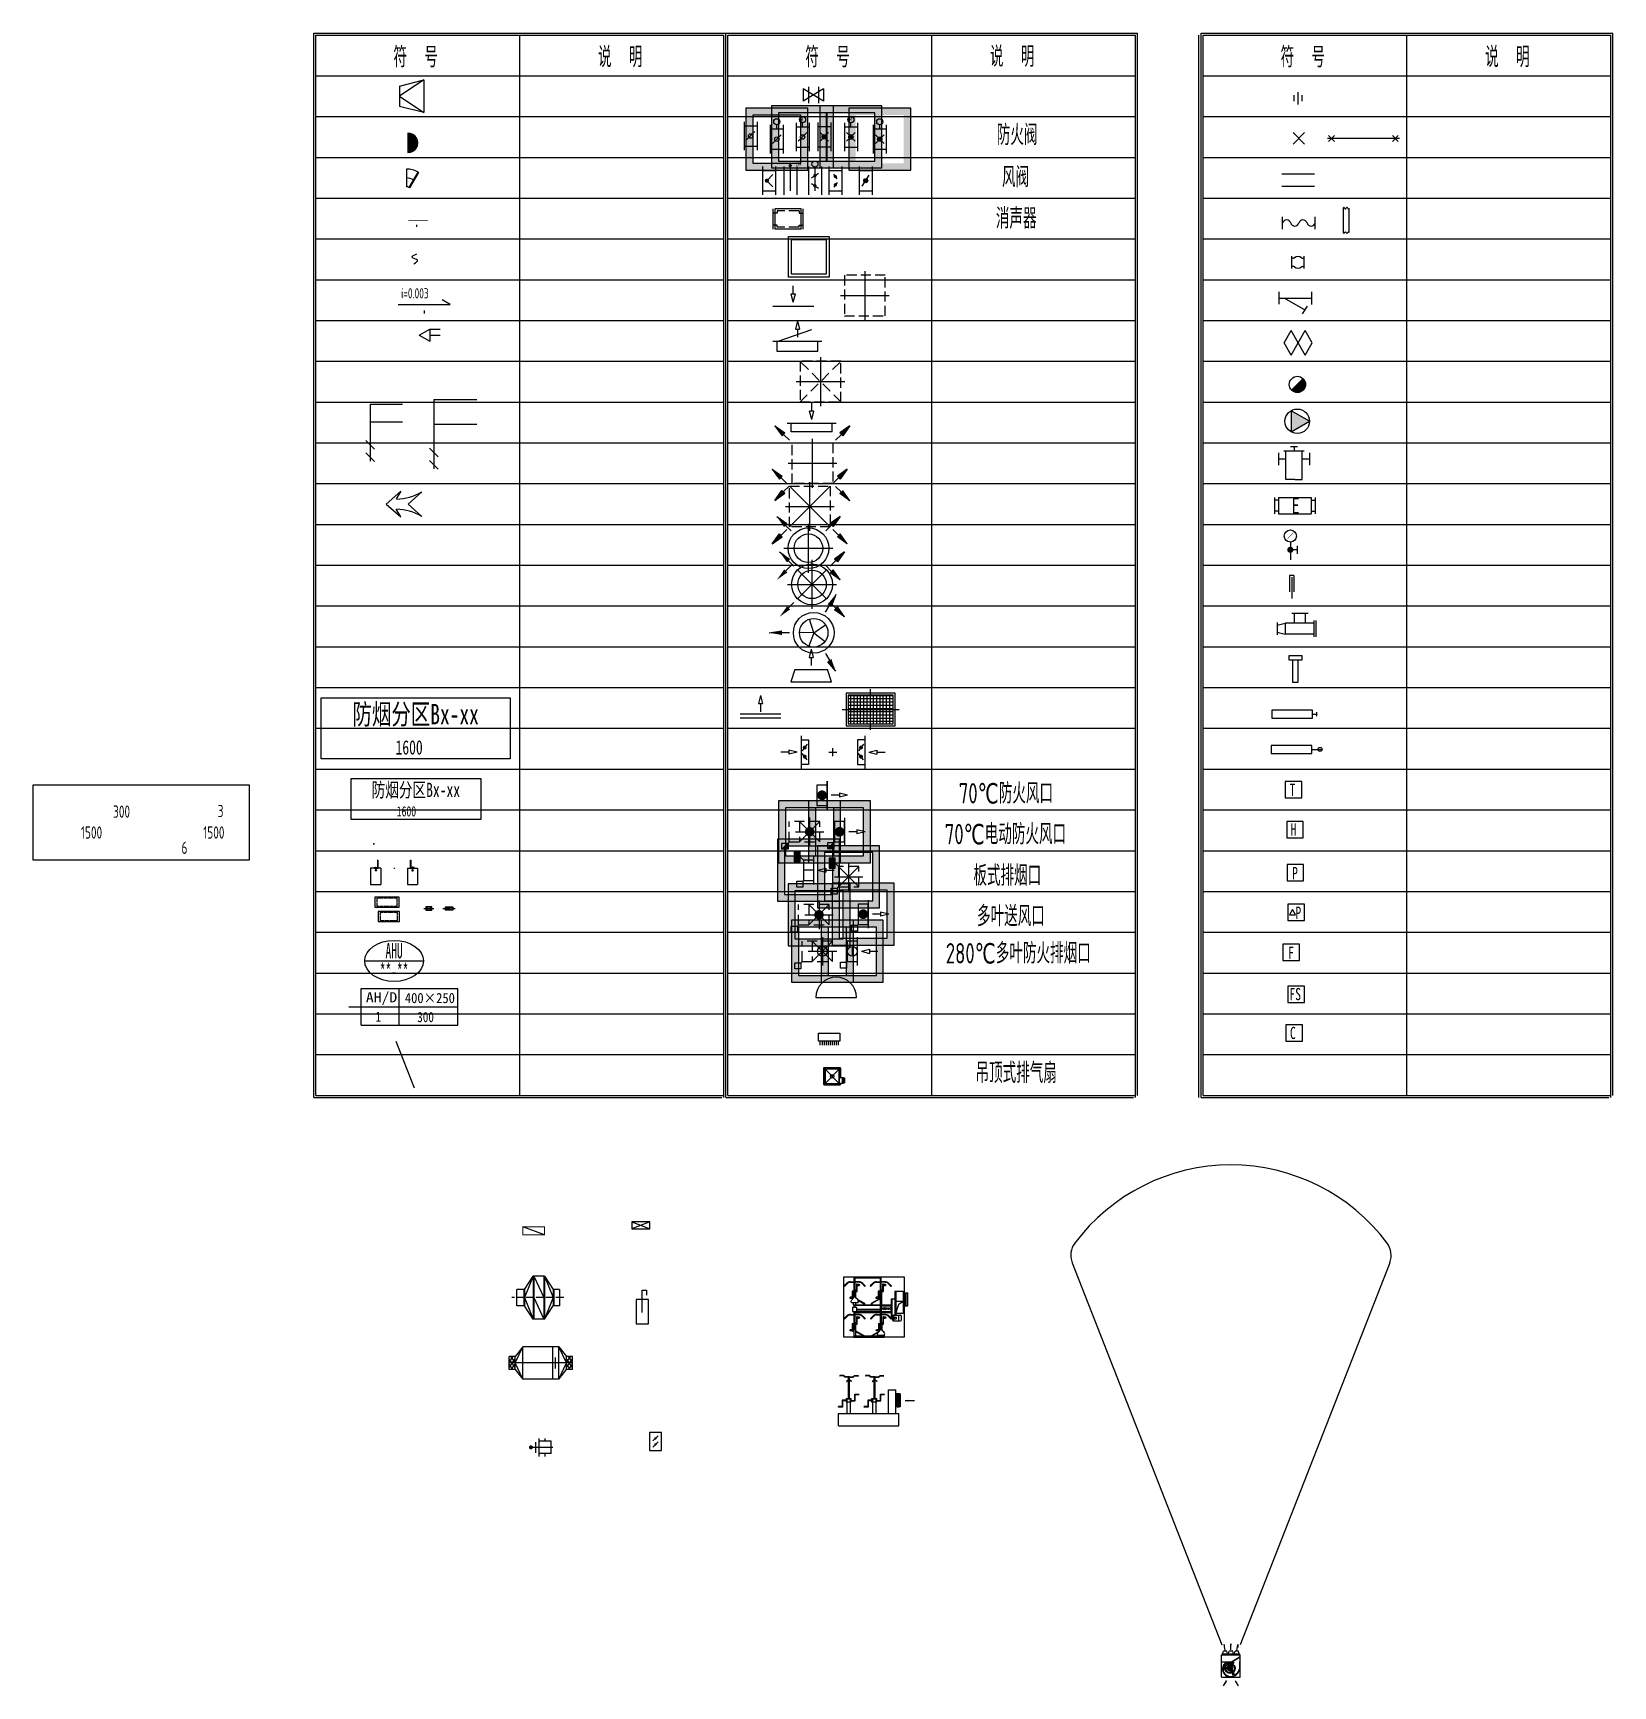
# Model space of a CAD drawing. Extents: x -671963 to 121422, y -4288 to 1713462.
# Drawn here: x -60695 to -21955, y -4288 to 36245 of the extents above; entities that cross this region are included whole.
import ezdxf
from ezdxf.enums import TextEntityAlignment as Align

# ---------------------------------------------------------------- set-up
doc = ezdxf.new("R2010")
doc.units = 0
doc.header["$LTSCALE"] = 1000
for name, pattern in [('CENTER2', [1.125, 0.75, -0.125, 0.125, -0.125]), ('DASH', [0.35, 0.25, -0.1]), ('DASHED2', [0.375, 0.25, -0.125]), ('DOTE', [2.42, 2, -0.2, 0.02, -0.2]), ('HIDDEN', [9.525, 6.35, -3.175])]:
    doc.linetypes.add(name, pattern=pattern)
doc.layers.get('0').update_dxf_attribs({"linetype": 'CONTINUOUS'})
for name, color, linetype in [('H-BASE', 7, 'CONTINUOUS'), ('H-BUSH', 7, 'CONTINUOUS'), ('H-DAPP-DAMP', 3, 'CONTINUOUS'), ('H-DAPP-EDAMP', 31, 'CONTINUOUS'), ('H-DAPP-FAPP', 3, 'CONTINUOUS'), ('H-DAPP-FDAMP', 161, 'CONTINUOUS'), ('H-DAPP-GRIL', 11, 'CONTINUOUS'), ('H-DAPP-GRIL-MDV', 11, 'CONTINUOUS'), ('H-DIMS', 3, 'CONTINUOUS'), ('H-DIMS-DUCT', 7, 'CONTINUOUS'), ('H-DUAL-FBOX', 131, 'CONTINUOUS'), ('H-DUCT', 2, 'CONTINUOUS'), ('H-DUCT-APPE', 7, 'CONTINUOUS'), ('H-EQUP-ELSE', 4, 'CONTINUOUS'), ('H-EQUP-FAN', 4, 'CONTINUOUS'), ('H-EQUP-HEAT', 4, 'CONTINUOUS'), ('H-EQUP-PUMP', 4, 'CONTINUOUS'), ('H-HOLE', 7, 'CONTINUOUS'), ('H-HOLE-S', 3, 'CONTINUOUS'), ('H-HT-PIPE-DPG', 120, 'CONTINUOUS'), ('H-PAPP-DIMS', 7, 'CONTINUOUS'), ('h-papp-valv', 3, 'CONTINUOUS'), ('H-PIPE', 1, 'CONTINUOUS'), ('H-PIPE-DIMS', 7, 'CONTINUOUS'), ('H-TH_TEXT', 7, 'CONTINUOUS'), ('M-0', 30, 'CONTINUOUS'), ('M-HT-EQPM', 10, 'CONTINUOUS'), ('M-VT-TEXT', 21, 'CONTINUOUS')]:
    doc.layers.add(name, color=color, linetype=linetype)
doc.layers.add('H-CON', color=7, linetype='CONTINUOUS', plot=False)
doc.layers.add('M-ANNO-Defpoints', color=71, linetype='CONTINUOUS', plot=False)
doc.styles.add('_TCH_DIM', font='SIMPLEX', dxfattribs={"bigfont": 'GBCBIG'})
doc.styles.add('DIM_FONT', font='SIMPLEX.shx', dxfattribs={"width": 0.8})
doc.styles.get("Standard").update_dxf_attribs({"font": 'STFANGSO.TTF', "width": 0.7})
doc.styles.add('TH-STYLE1', font='STFANGSO.TTF', dxfattribs={"width": 0.7})
doc.styles.add('TH-STYLE3', font='TSSDENG', dxfattribs={"width": 0.7, "bigfont": 'TSSDCHN'})
doc.dimstyles.new('TH-DIM100', dxfattribs={"dimscale": 100, "dimtxt": 2.5, "dimasz": 1, "dimexe": 2, "dimexo": 3, "dimgap": 1.5, "dimtad": 1, "dimdec": 3, "dimdsep": 46, "dimtxsty": 'TH-STYLE1', "dimblk": 'ARCHTICK', "dimcen": 0, "dimclrd": 256, "dimclre": 256, "dimclrt": 256, "dimazin": 2, "dimtfac": 1, "dimtdec": 3, "dimtofl": 0, "dimtmove": 0, "dimatfit": 3, "dimfxl": 0, "dimtolj": 1, "dimtzin": 0, "dimlwd": -1, "dimlwe": -1, "dimarcsym": 0})

msp = doc.modelspace()

# ---------------------------------------------------------------- texts
at = {"layer": 'H-DIMS', "style": 'TH-STYLE3', "width": 0.7}
for s, p in [('符  号', (-51313, 35681)), ('说  明', (-46298, 35681)), ('符  号', (-41213, 35681)), ('说  明', (-36687, 35692)), ('符  号', (-29559, 35681)), ('说  明', (-24543, 35681)), ('70℃防火风口', (-36840, 17622)), ('70℃电动防火风口', (-36851, 16621)), ('板式排烟口', (-36805, 15610)), ('多叶送风口', (-36716, 14617)), ('280℃多叶防火排烟口', (-36537, 13700))]:
    msp.add_text(s, height=500, dxfattribs=at).set_placement(p, align=Align.MIDDLE)
for s, p in [('防火阀', (-37064, 33498)), ('风阀', (-36936, 32463)), ('消声器', (-37086, 31450)), ('吊顶式排气扇', (-37585, 10497))]:
    msp.add_text(s, height=500, dxfattribs=at).set_placement(p)

# ---------------------------------------------------------------- blocks, each defined once
blk = doc.blocks.new('*U17')
at = {"layer": 'H-DUCT-APPE'}
for p, q in [((-500, 740), (0, 740)), ((-500, 690), (0, 690)), ((-500, 50), (-500, 690)), ((-450, 640), (-400, 640)), ((-400, 640), (-400, 740)), ((-100, 640), (-100, 740)), ((-50, 640), (-100, 640)), ((0, 50), (0, 690)), ((-500, 50), (0, 50)), ((-500, 0), (0, 0)), ((-450, 100), (-400, 100)), ((-400, 100), (-400, 0)), ((-100, 100), (-100, 0)), ((-50, 100), (-100, 100))]:
    blk.add_line(p, q, dxfattribs=at)
at = {"layer": 'H-DUCT-APPE', "linetype": 'DASH'}
for p, q in [((-450, 100), (-450, 640)), ((-50, 100), (-50, 640))]:
    blk.add_line(p, q, dxfattribs=at)
blk = doc.blocks.new('*U57')
at = {"layer": 'H-DAPP-GRIL', "linetype": 'ByBlock'}
for p, q in [((50, 500), (-50, 500)), ((0, 300), (-50, 500)), ((0, 500), (0, 700)), ((0, 300), (50, 500))]:
    blk.add_line(p, q, dxfattribs=at)
at = {"layer": 'H-DAPP-GRIL'}
for p, q in [((600, 200), (-600, 200)), ((-500, 0), (-500, 200)), ((500, 0), (-500, 0)), ((500, 0), (500, 200))]:
    blk.add_line(p, q, dxfattribs=at)
blk = doc.blocks.new('*U55')
at = {"layer": 'H-DAPP-GRIL'}
for p, q in [((-500, 250), (350, 541)), ((600, 250), (-600, 250)), ((-500, 0), (-500, 250)), ((500, 0), (-500, 0)), ((500, 0), (500, 250))]:
    blk.add_line(p, q, dxfattribs=at)
at = {"layer": 'H-DAPP-GRIL', "linetype": 'ByBlock'}
for p, q in [((0, 750), (-50, 550)), ((-50, 550), (50, 550)), ((0, 750), (50, 550)), ((0, 550), (0, 350))]:
    blk.add_line(p, q, dxfattribs=at)
blk = doc.blocks.new('*U56')
at = {"layer": 'H-DAPP-GRIL', "linetype": 'DASHED2'}
for p, q in [((-500, -500), (500, 500)), ((500, -500), (-500, 500))]:
    blk.add_line(p, q, dxfattribs=at)
at = {"layer": 'H-DAPP-GRIL', "linetype": 'ByBlock'}
for p, q in [((0, 600), (0, -600)), ((-600, 0), (600, 0))]:
    blk.add_line(p, q, dxfattribs=at)
at = {"layer": 'H-DAPP-GRIL', "linetype": 'DASH'}
blk.add_lwpolyline([(-500, -500), (500, -500), (500, 500), (-500, 500)], close=True, dxfattribs=at)
blk = doc.blocks.new('*U53')
at = {"layer": 'H-DAPP-GRIL', "linetype": 'ByBlock'}
for p, q in [((0, 300), (0, 500)), ((-50, 300), (50, 300)), ((0, 100), (-50, 300)), ((0, 100), (50, 300))]:
    blk.add_line(p, q, dxfattribs=at)
at = {"layer": 'H-DAPP-GRIL'}
blk.add_line((-500, 0), (500, 0), dxfattribs=at)
blk = doc.blocks.new('*U54')
at = {"layer": 'H-DAPP-GRIL', "linetype": 'ByBlock'}
for p, q in [((0, 600), (0, -600)), ((-600, 0), (600, 0))]:
    blk.add_line(p, q, dxfattribs=at)
at = {"layer": 'H-DAPP-GRIL', "linetype": 'DASH'}
blk.add_lwpolyline([(-500, -500), (500, -500), (500, 500), (-500, 500)], close=True, dxfattribs=at)
blk = doc.blocks.new('*U58')
at = {"layer": 'H-DAPP-GRIL'}
for points in [[(-675, 743), (-745, 673), (-920, 918)], [(674, 744), (744, 674), (919, 919)], [(-681, -737), (-752, -667), (-926, -912)], [(674, -744), (744, -674), (919, -919)]]:
    blk.add_hatch(color=256, dxfattribs=at).paths.add_polyline_path(points)
for p, q in [((-920, 918), (-675, 743)), ((-920, 918), (-745, 673)), ((919, 919), (674, 744)), ((919, 919), (744, 674)), ((-675, 743), (-745, 673)), ((-567, 565), (-710, 708)), ((0, -600), (0, 600)), ((566, 566), (709, 709)), ((674, 744), (744, 674)), ((-600, 0), (600, 0)), ((-926, -912), (-752, -667)), ((-926, -912), (-681, -737)), ((-681, -737), (-752, -667)), ((-573, -558), (-716, -702)), ((566, -566), (709, -709)), ((674, -744), (744, -674)), ((919, -919), (674, -744)), ((919, -919), (744, -674))]:
    blk.add_line(p, q, dxfattribs=at)
at = {"layer": 'H-DAPP-GRIL', "linetype": 'DASH'}
for p, q in [((-500, -500), (-500, 500)), ((-500, 500), (500, 500)), ((500, 500), (500, -500)), ((500, -500), (-500, -500))]:
    blk.add_line(p, q, dxfattribs=at)
blk = doc.blocks.new('*U59')
at = {"layer": 'H-DAPP-GRIL'}
for points in [[(-675, 743), (-745, 673), (-920, 918)], [(674, 744), (744, 674), (919, 919)], [(-675, -743), (-745, -673), (-920, -918)], [(674, -744), (744, -674), (919, -919)]]:
    blk.add_hatch(color=256, dxfattribs=at).paths.add_polyline_path(points)
for p, q in [((-920, 918), (-675, 743)), ((-920, 918), (-745, 673)), ((919, 919), (674, 744)), ((919, 919), (744, 674)), ((-675, 743), (-745, 673)), ((-567, 565), (-710, 708)), ((-500, -500), (500, 500)), ((-500, 500), (500, -500)), ((0, -600), (0, 600)), ((566, 566), (709, 709)), ((674, 744), (744, 674)), ((-600, 0), (600, 0)), ((-920, -918), (-745, -673)), ((-920, -918), (-675, -743)), ((-675, -743), (-745, -673)), ((-567, -565), (-710, -708)), ((-497, -497), (-500, -500)), ((566, -566), (709, -709)), ((674, -744), (744, -674)), ((919, -919), (674, -744)), ((919, -919), (744, -674))]:
    blk.add_line(p, q, dxfattribs=at)
at = {"layer": 'H-DAPP-GRIL', "linetype": 'DASH'}
for p, q in [((-500, -500), (-500, 500)), ((-500, 500), (500, 500)), ((500, 500), (500, -500)), ((500, -500), (-500, -500))]:
    blk.add_line(p, q, dxfattribs=at)
blk = doc.blocks.new('*U60')
at = {"layer": 'H-DAPP-GRIL'}
for points in [[(-533, 603), (-603, 533), (-778, 778)], [(533, 603), (603, 533), (778, 778)], [(-533, -603), (-603, -533), (-778, -778)], [(533, -603), (603, -533), (778, -778)]]:
    blk.add_hatch(color=256, dxfattribs=at).paths.add_polyline_path(points)
for p, q in [((-778, 778), (-533, 603)), ((-533, 603), (-603, 533)), ((-424, 424), (-568, 568)), ((0, -600), (0, 600)), ((424, 424), (568, 568)), ((778, 778), (533, 603)), ((533, 603), (603, 533)), ((778, 778), (603, 533)), ((-600, 0), (600, 0)), ((-533, -603), (-603, -533)), ((-424, -424), (-568, -568)), ((424, -424), (568, -568)), ((533, -603), (603, -533)), ((778, -778), (533, -603)), ((778, -778), (603, -533))]:
    blk.add_line(p, q, dxfattribs=at)
for radius in [500, 350]:
    blk.add_circle((0, 0), radius, dxfattribs=at)
blk = doc.blocks.new('*U61')
at = {"layer": 'H-DAPP-GRIL'}
for points in [[(-551, 622), (-622, 551), (-796, 796)], [(551, 622), (622, 551), (796, 796)], [(-551, -622), (-622, -551), (-796, -796)], [(551, -622), (622, -551), (796, -796)]]:
    blk.add_hatch(color=256, dxfattribs=at).paths.add_polyline_path(points)
for p, q in [((-796, 796), (-551, 622)), ((-551, 622), (-622, 551)), ((-443, 443), (-586, 586)), ((0, -600), (0, 600)), ((443, 443), (586, 586)), ((796, 796), (551, 622)), ((551, 622), (622, 551)), ((796, 796), (622, 551)), ((-600, 0), (600, 0)), ((-354, -354), (354, 354)), ((354, -354), (-354, 354)), ((-551, -622), (-622, -551)), ((-443, -443), (-586, -586)), ((443, -443), (586, -586)), ((551, -622), (622, -551)), ((796, -796), (551, -622)), ((796, -796), (622, -551))]:
    blk.add_line(p, q, dxfattribs=at)
for radius in [500, 350]:
    blk.add_circle((0, 0), radius, dxfattribs=at)
blk = doc.blocks.new('*U62')
at = {"layer": 'H-DAPP-GRIL'}
for points in [[(350, 710), (436, 660), (541, 942)], [(-794, -50), (-794, 50), (-1091, 0)], [(436, -660), (349, -710), (541, -942)]]:
    blk.add_hatch(color=256, dxfattribs=at).paths.add_polyline_path(points)
for p, q in [((541, 942), (436, 660)), ((291, 509), (393, 685)), ((350, 710), (436, 660)), ((-1091, 0), (-794, 50)), ((-794, -50), (-794, 50)), ((-591, 0), (-794, 0)), ((0, 0), (-350, 8)), ((0, 0), (-116, -330)), ((0, 0), (-103, 335)), ((0, 0), (288, 199)), ((0, 0), (278, -213)), ((291, -509), (392, -685)), ((436, -660), (349, -710)), ((541, -942), (349, -710))]:
    blk.add_line(p, q, dxfattribs=at)
for radius in [500, 350]:
    blk.add_circle((0, 0), radius, dxfattribs=at)
blk = doc.blocks.new('*U65')
at = {"layer": 'H-DAPP-GRIL', "linetype": 'ByBlock'}
for p, q in [((-1080, 50), (-1080, -50)), ((-880, 0), (-1080, 50)), ((880, 0), (1080, 50)), ((1080, 50), (1080, -50)), ((-1080, 0), (-1280, 0)), ((-880, 0), (-1080, -50)), ((880, 0), (1080, -50)), ((1080, 0), (1280, 0))]:
    blk.add_line(p, q, dxfattribs=at)
at = {"layer": 'H-DAPP-GRIL'}
for p, q in [((-780, 400), (-780, -400)), ((-780, 300), (-600, 300)), ((-627, 191), (-753, 34)), ((-600, 300), (-600, -300)), ((-100, 0), (100, 0)), ((0, -100), (0, 100)), ((780, 300), (600, 300)), ((600, 300), (600, -300)), ((753, 191), (627, 34)), ((780, 400), (780, -400)), ((-600, -300), (-780, -300)), ((-627, -191), (-753, -34)), ((600, -300), (780, -300)), ((753, -191), (627, -34))]:
    blk.add_line(p, q, dxfattribs=at)
at = {"layer": 'H-DAPP-GRIL', "const_width": 48}
for points in [[(-714, 112, 1), (-666, 112, 1)], [(666, 112, 1), (714, 112, 1)], [(-714, -112, -1), (-666, -112, -1)], [(666, -112, -1), (714, -112, -1)]]:
    blk.add_lwpolyline(points, format="xyb", close=True, dxfattribs=at)
blk = doc.blocks.new('*U63')
at = {"layer": 'H-DAPP-GRIL', "linetype": 'ByBlock'}
for p, q in [((0, 800), (-50, 600)), ((-50, 600), (50, 600)), ((0, 800), (50, 600)), ((0, 600), (0, 400)), ((-400, 300), (-500, 0)), ((-500, 0), (500, 0)), ((-400, 300), (400, 300)), ((500, 0), (400, 300))]:
    blk.add_line(p, q, dxfattribs=at)
blk = doc.blocks.new('*U81')
at = {"layer": 'H-DAPP-GRIL', "linetype": 'ByBlock'}
for p, q in [((0, 550), (-50, 350)), ((0, 550), (50, 350)), ((-500, 100), (500, 100)), ((-50, 350), (50, 350)), ((0, 350), (0, 150))]:
    blk.add_line(p, q, dxfattribs=at)
at = {"layer": 'H-DAPP-GRIL'}
blk.add_line((-500, 0), (500, 0), dxfattribs=at)
blk = doc.blocks.new('*U64')
at = {"layer": 'H-DAPP-GRIL'}
h = blk.add_hatch(dxfattribs=at)
h.set_pattern_fill('ANSI37', color=256, scale=50, angle=45, style=0)
h.set_pattern_definition([(90, (0, 0), (-79.375, 7e-15), []), (180, (0, 0), (-7e-15, -79.375), [])])
h.paths.add_polyline_path([(-550, -350), (550, -350), (550, 350), (-550, 350)])
for points in [[(0, -500), (0, 500)], [(-700, 0), (700, 0)]]:
    blk.add_lwpolyline(points, dxfattribs=at)
for points in [[(-600, -400), (600, -400), (600, 400), (-600, 400)], [(-550, -350), (550, -350), (550, 350), (-550, 350)]]:
    blk.add_lwpolyline(points, close=True, dxfattribs=at)
blk = doc.blocks.new('*U82')
at = {"layer": 'H-DAPP-GRIL', "linetype": 'ByBlock'}
for p, q in [((0, 750), (-50, 550)), ((-50, 550), (50, 550)), ((0, 750), (50, 550)), ((0, 550), (0, 350))]:
    blk.add_line(p, q, dxfattribs=at)
at = {"layer": 'H-DAPP-GRIL', "linetype": 'ByBlock', "const_width": 35}
blk.add_lwpolyline([(-350, 250), (350, 250)], dxfattribs=at)
at = {"layer": 'H-DAPP-GRIL', "linetype": 'ByBlock'}
blk.add_lwpolyline([(-250, 0), (250, 0), (250, 250), (-250, 250)], close=True, dxfattribs=at)
at = {"layer": 'H-DAPP-GRIL', "linetype": 'ByBlock', "const_width": 120}
blk.add_lwpolyline([(-60, 125, 1), (60, 125, 1)], format="xyb", close=True, dxfattribs=at)
blk = doc.blocks.new('弱电控制点-控制+反馈')
at = {"layer": 'H-CON'}
h = blk.add_hatch(color=256, dxfattribs=at)
h.dxf.hatch_style = 1
h.paths.add_polyline_path([(760, 760), (-760, 760), (-760, -760), (760, -760), (760, 518), (590, 402), (590, -590), (-590, -590), (-590, 590), (590, 590), (590, 402), (760, 518)])
for points in [[(-760, -760), (760, -760), (760, 760), (-760, 760)], [(-590, -590), (590, -590), (590, 590), (-590, 590)]]:
    blk.add_lwpolyline(points, close=True, dxfattribs=at)
blk = doc.blocks.new('*U204')
at = {"layer": 'H-DAPP-GRIL-MDV'}
h = blk.add_hatch(color=256, dxfattribs=at)
h.dxf.hatch_style = 1
h.paths.add_polyline_path([(415, -165), (415, -15), (265, -15)])
at = {"layer": 'H-DAPP-GRIL-MDV', "linetype": 'ByBlock'}
for p, q in [((0, 750), (-50, 550)), ((-50, 550), (50, 550)), ((0, 750), (50, 550)), ((0, 550), (0, 350))]:
    blk.add_line(p, q, dxfattribs=at)
at = {"layer": 'H-DAPP-GRIL-MDV'}
for p, q in [((265, -15), (250, 0)), ((415, -165), (265, -15))]:
    blk.add_line(p, q, dxfattribs=at)
at = {"layer": 'H-DAPP-GRIL-MDV', "linetype": 'ByBlock', "const_width": 35}
blk.add_lwpolyline([(-350, 250), (350, 250)], dxfattribs=at)
at = {"layer": 'H-DAPP-GRIL-MDV', "linetype": 'ByBlock'}
blk.add_lwpolyline([(-250, 0), (250, 0), (250, 250), (-250, 250)], close=True, dxfattribs=at)
at = {"layer": 'H-DAPP-GRIL-MDV', "linetype": 'ByBlock', "const_width": 120}
blk.add_lwpolyline([(-60, 125, 1), (60, 125, 1)], format="xyb", close=True, dxfattribs=at)
at = {"layer": 'H-DAPP-GRIL-MDV'}
blk.add_lwpolyline([(265, -165), (265, -15), (415, -15), (415, -165)], close=True, dxfattribs=at)
at = {"layer": 'H-CON', "rotation": 90}
blk.add_blockref('弱电控制点-控制+反馈', (0, 125), dxfattribs=at)
blk = doc.blocks.new('*U203')
at = {"layer": 'H-DAPP-GRIL-MDV', "linetype": 'ByBlock'}
h = blk.add_hatch(color=256, dxfattribs=at)
h.dxf.hatch_style = 1
h.paths.add_polyline_path([(-530, -430), (-530, -280), (-680, -430)])
at = {"layer": 'H-DAPP-GRIL-MDV', "linetype": 'DASHED2'}
for p, q in [((-500, -250), (-500, 250)), ((250, 250), (-500, 250)), ((-250, 250), (-250, -250)), ((250, -250), (250, 250)), ((-500, -250), (250, -250))]:
    blk.add_line(p, q, dxfattribs=at)
at = {"layer": 'H-DAPP-GRIL-MDV', "linetype": 'ByBlock'}
for p, q in [((-350, 0), (350, 0)), ((250, 250), (-250, -250)), ((-250, 250), (250, -250)), ((0, 350), (0, -350)), ((-680, -430), (-680, -280)), ((-680, -280), (-530, -280)), ((-680, -430), (-530, -280)), ((-500, -250), (-530, -280)), ((-530, -280), (-530, -430)), ((-530, -430), (-680, -430))]:
    blk.add_line(p, q, dxfattribs=at)
at = {"layer": 'H-DAPP-GRIL-MDV', "linetype": 'ByBlock', "const_width": 117}
blk.add_lwpolyline([(-58, 0, 1), (58, 0, 1)], format="xyb", close=True, dxfattribs=at)
at = {"layer": 'H-CON'}
blk.add_blockref('弱电控制点-控制+反馈', (0, 0), dxfattribs=at)
blk = doc.blocks.new('*U209')
at = {"layer": 'H-DAPP-GRIL-MDV', "linetype": 'DASHED2'}
for p, q in [((-500, -250), (-500, 250)), ((250, 250), (-500, 250)), ((-250, 250), (-250, -250)), ((250, -250), (250, 250)), ((-500, -250), (250, -250))]:
    blk.add_line(p, q, dxfattribs=at)
at = {"layer": 'H-DAPP-GRIL-MDV', "linetype": 'ByBlock'}
for p, q in [((-350, 0), (350, 0)), ((250, 250), (-250, -250)), ((-250, 250), (250, -250)), ((0, 350), (0, -350)), ((-680, -430), (-680, -280)), ((-680, -280), (-530, -280)), ((-500, -250), (-530, -280)), ((-530, -280), (-530, -430)), ((-530, -430), (-680, -430))]:
    blk.add_line(p, q, dxfattribs=at)
at = {"layer": 'H-DAPP-GRIL-MDV'}
blk.add_circle((0, 0), 120, dxfattribs=at)
at = {"layer": 'H-CON'}
blk.add_blockref('弱电控制点-控制+反馈', (0, 0), dxfattribs=at)
blk = doc.blocks.new('*U210')
at = {"layer": 'H-DAPP-GRIL-MDV', "linetype": 'ByBlock'}
for p, q in [((-50, 550), (50, 550)), ((0, 350), (-50, 550)), ((0, 550), (0, 750)), ((0, 350), (50, 550))]:
    blk.add_line(p, q, dxfattribs=at)
at = {"layer": 'H-DAPP-GRIL-MDV'}
for p, q in [((-120, 125), (120, 125)), ((265, -15), (250, 0))]:
    blk.add_line(p, q, dxfattribs=at)
at = {"layer": 'H-DAPP-GRIL-MDV', "linetype": 'ByBlock', "const_width": 35}
blk.add_lwpolyline([(-350, 250), (350, 250)], dxfattribs=at)
at = {"layer": 'H-DAPP-GRIL-MDV', "linetype": 'ByBlock'}
blk.add_lwpolyline([(-250, 0), (250, 0), (250, 250), (-250, 250)], close=True, dxfattribs=at)
at = {"layer": 'H-DAPP-GRIL-MDV'}
blk.add_lwpolyline([(265, -165), (265, -15), (415, -15), (415, -165)], close=True, dxfattribs=at)
blk.add_circle((0, 125), 120, dxfattribs=at)
at = {"layer": 'H-CON', "rotation": 90}
blk.add_blockref('弱电控制点-控制+反馈', (0, 125), dxfattribs=at)
blk = doc.blocks.new('*U205')
at = {"layer": 'H-DAPP-GRIL-MDV'}
h = blk.add_hatch(color=256, dxfattribs=at)
h.dxf.hatch_style = 1
h.paths.add_polyline_path([(-455, -80), (-455, -230), (-205, -230), (-205, -80)])
at = {"layer": 'H-DAPP-GRIL-MDV', "linetype": 'ByBlock'}
for p, q in [((-50, 550), (50, 550)), ((0, 350), (-50, 550)), ((0, 550), (0, 750)), ((0, 350), (50, 550)), ((-330, -80), (-250, 0)), ((0, 250), (0, 0))]:
    blk.add_line(p, q, dxfattribs=at)
at = {"layer": 'H-DAPP-GRIL-MDV'}
blk.add_line((265, -15), (250, 0), dxfattribs=at)
at = {"layer": 'H-DAPP-GRIL-MDV', "linetype": 'ByBlock', "const_width": 35}
blk.add_lwpolyline([(-350, 250), (350, 250)], dxfattribs=at)
at = {"layer": 'H-DAPP-GRIL-MDV', "linetype": 'ByBlock'}
blk.add_lwpolyline([(-250, 0), (250, 0), (250, 250), (-250, 250)], close=True, dxfattribs=at)
at = {"layer": 'H-DAPP-GRIL-MDV'}
for points in [[(-205, -230), (-205, -80), (-455, -80), (-455, -230)], [(265, -165), (265, -15), (415, -15), (415, -165)]]:
    blk.add_lwpolyline(points, close=True, dxfattribs=at)
at = {"layer": 'H-CON', "rotation": 90}
blk.add_blockref('弱电控制点-控制+反馈', (0, 125), dxfattribs=at)
blk = doc.blocks.new('*U206')
at = {"layer": 'H-DAPP-GRIL-MDV'}
h = blk.add_hatch(color=256, dxfattribs=at)
h.dxf.hatch_style = 1
h.paths.add_polyline_path([(-330, 455), (-480, 455), (-480, 205), (-330, 205)])
at = {"layer": 'H-DAPP-GRIL-MDV', "linetype": 'ByBlock'}
for p, q in [((-350, 0), (350, 0)), ((-330, 330), (-250, 250)), ((250, 250), (-250, -250)), ((-250, 250), (250, -250)), ((0, 350), (0, -350)), ((-430, -430), (-430, -280)), ((-430, -280), (-280, -280)), ((-250, -250), (-280, -280)), ((-280, -280), (-280, -430)), ((-280, -430), (-430, -430))]:
    blk.add_line(p, q, dxfattribs=at)
at = {"layer": 'H-DAPP-GRIL-MDV', "linetype": 'DASHED2'}
for p, q in [((250, 250), (-250, 250)), ((-250, 250), (-250, -250)), ((250, -250), (250, 250)), ((-250, -250), (250, -250))]:
    blk.add_line(p, q, dxfattribs=at)
at = {"layer": 'H-DAPP-GRIL-MDV'}
blk.add_lwpolyline([(-480, 205), (-330, 205), (-330, 455), (-480, 455)], close=True, dxfattribs=at)
at = {"layer": 'H-CON'}
blk.add_blockref('弱电控制点-控制+反馈', (0, 0), dxfattribs=at)
blk = doc.blocks.new('*U208')
at = {"layer": 'H-DAPP-GRIL-MDV', "linetype": 'ByBlock'}
for p, q in [((0, 750), (-50, 550)), ((-50, 550), (50, 550)), ((0, 750), (50, 550)), ((0, 550), (0, 350))]:
    blk.add_line(p, q, dxfattribs=at)
at = {"layer": 'H-DAPP-GRIL-MDV'}
blk.add_line((265, -15), (250, 0), dxfattribs=at)
at = {"layer": 'H-DAPP-GRIL-MDV', "linetype": 'ByBlock', "const_width": 35}
blk.add_lwpolyline([(-350, 250), (350, 250)], dxfattribs=at)
at = {"layer": 'H-DAPP-GRIL-MDV', "linetype": 'ByBlock'}
blk.add_lwpolyline([(-250, 0), (250, 0), (250, 250), (-250, 250)], close=True, dxfattribs=at)
at = {"layer": 'H-DAPP-GRIL-MDV', "linetype": 'ByBlock', "const_width": 120}
blk.add_lwpolyline([(-60, 125, 1), (60, 125, 1)], format="xyb", close=True, dxfattribs=at)
at = {"layer": 'H-DAPP-GRIL-MDV'}
blk.add_lwpolyline([(265, -165), (265, -15), (415, -15), (415, -165)], close=True, dxfattribs=at)
at = {"layer": 'H-CON', "rotation": 90}
blk.add_blockref('弱电控制点-控制+反馈', (0, 125), dxfattribs=at)
blk = doc.blocks.new('*U207')
at = {"layer": 'H-DAPP-GRIL-MDV', "linetype": 'DASHED2'}
for p, q in [((-500, -250), (-500, 250)), ((250, 250), (-500, 250)), ((-250, 250), (-250, -250)), ((250, -250), (250, 250)), ((-500, -250), (250, -250))]:
    blk.add_line(p, q, dxfattribs=at)
at = {"layer": 'H-DAPP-GRIL-MDV', "linetype": 'ByBlock'}
for p, q in [((-350, 0), (350, 0)), ((250, 250), (-250, -250)), ((-250, 250), (250, -250)), ((0, 350), (0, -350)), ((-680, -430), (-680, -280)), ((-680, -280), (-530, -280)), ((-500, -250), (-530, -280)), ((-530, -280), (-530, -430)), ((-530, -430), (-680, -430))]:
    blk.add_line(p, q, dxfattribs=at)
at = {"layer": 'H-DAPP-GRIL-MDV', "linetype": 'ByBlock', "const_width": 117}
blk.add_lwpolyline([(-58, 0, 1), (58, 0, 1)], format="xyb", close=True, dxfattribs=at)
at = {"layer": 'H-CON'}
blk.add_blockref('弱电控制点-控制+反馈', (0, 0), dxfattribs=at)
blk = doc.blocks.new('*U84')
at = {"layer": 'H-DAPP-GRIL'}
blk.add_line((0, 500), (0, -500), dxfattribs=at)
blk.add_arc((0, 0), 500, 270, 90, dxfattribs=at)
blk = doc.blocks.new('*U107')
at = {"layer": 'H-DAPP-FAPP'}
h = blk.add_hatch(dxfattribs=at)
h.set_pattern_fill('ANSI37', color=256, scale=14.211517)
h.set_pattern_definition([(45, (0.03, -7.631), (-15.9529, 15.9529), []), (135, (0.03, -7.631), (-15.9529, -15.9529), [])])
edge = h.paths.add_edge_path()
edge.add_line((-237, -10), (237, -10))
edge.add_arc((0, -5), 237, 358.8569, 541.1431)
blk.add_line((-237, -10), (237, -10), dxfattribs=at)
at = {"layer": 'H-DUCT'}
blk.add_arc((0, -5), 237, 358.8569, 181.1431, dxfattribs=at)
blk = doc.blocks.new('*U106')
at = {"layer": 'H-DAPP-FAPP'}
for p, q in [((600, 400), (0, 0)), ((0, 0), (600, -400))]:
    blk.add_line(p, q, dxfattribs=at)
for points in [[(0, 250), (0, -250)], [(600, 400), (600, -400)]]:
    blk.add_lwpolyline(points, dxfattribs=at)
at = {"layer": 'H-DUCT'}
for p, q in [((0, 250), (600, 400)), ((600, -400), (0, -250))]:
    blk.add_line(p, q, dxfattribs=at)
blk = doc.blocks.new('*U108')
at = {"layer": 'H-DAPP-FAPP'}
h = blk.add_hatch(dxfattribs=at)
h.set_pattern_fill('ANSI37', color=256, scale=8.692006, angle=-120, style=0)
h.set_pattern_definition([(285, (982.8, 2220.566), (13.328384, 3.57133), []), (15, (982.8, 2220.566), (-3.57133, 13.328384), [])])
h.paths.add_polyline_path([(306, 353), (89, -24), (82, -19), (299, 357)])
for p, q in [((10, 435), (10, 0)), ((299, 357), (82, -19))]:
    blk.add_line(p, q, dxfattribs=at)
blk.add_lwpolyline([(306, 353), (89, -24), (82, -19), (299, 357)], close=True, dxfattribs=at)
blk.add_arc((10, -143), 360, 60, 90, dxfattribs=at)
at = {"layer": 'H-DUCT'}
for radius in [578, 143]:
    blk.add_arc((10, -143), radius, 60, 90, dxfattribs=at)
blk = doc.blocks.new('S-剖切线')
at = {"layer": 'h-papp-valv'}
blk.add_spline([(-12, -129), (74, -43), (-55, 32), (58, 118)], degree=3, dxfattribs=at)
blk = doc.blocks.new('*U109')
at = {"layer": 'h-papp-valv'}
blk.add_line((0, 50), (0, 0), dxfattribs=at)
blk.add_lwpolyline([(-200, 150, 20, 20, 0), (150, 150, 75, 0, 0), (300, 150, 0, 0, 0)], format="xyseb", dxfattribs=at)
blk = doc.blocks.new('*U91')
at = {"layer": 'M-0', "color": 0}
for p, q in [((-425, 150), (425, 150)), ((425, 150), (295, 225))]:
    blk.add_line(p, q, dxfattribs=at)
at = {"layer": 'M-ANNO-Defpoints', "color": 0}
blk.add_line((0, 50), (0, 0), dxfattribs=at)
at = {"layer": 'M-0', "color": 0, "style": '_TCH_DIM', "width": 0.6}
blk.add_attdef('I=0.003', (-375, 200), '', height=200, dxfattribs=at)
blk = doc.blocks.new('S-分歧管')
at = {"layer": 'h-papp-valv'}
for p, q in [((-150, 260), (-150, 510)), ((0, 260), (0, 510)), ((-150, 260), (150, 260)), ((0, 0), (-150, 260)), ((0, 0), (150, 260))]:
    blk.add_line(p, q, dxfattribs=at)
blk = doc.blocks.new('*U105')
at = {"layer": 'H-DUCT-APPE'}
for p, q in [((-500, -500), (-500, 500)), ((-500, 500), (500, 500)), ((500, 500), (500, -500)), ((500, -500), (-500, -500))]:
    blk.add_line(p, q, dxfattribs=at)
at = {"layer": 'H-DUCT-APPE', "linetype": 'HIDDEN', "ltscale": 0.5}
for p, q in [((-425, -425), (-425, 425)), ((-425, 425), (425, 425)), ((425, 425), (425, -425)), ((425, -425), (-425, -425))]:
    blk.add_line(p, q, dxfattribs=at)
blk = doc.blocks.new('*U16')
at = {"layer": 'H-EQUP-FAN'}
for p, q in [((173, 173), (-173, -173)), ((-173, 173), (173, -173)), ((173, -27), (249, -27)), ((173, -27), (173, -169)), ((173, -169), (249, -169)), ((249, -27), (249, -169)), ((249, -31), (275, -31)), ((249, -166), (275, -166)), ((275, -31), (275, -166)), ((275, -31), (280, -34)), ((280, -162), (275, -166)), ((280, -34), (280, -162)), ((280, -34), (302, -34)), ((280, -162), (302, -162)), ((302, -34), (302, -162))]:
    blk.add_line(p, q, dxfattribs=at)
blk.add_lwpolyline([(211, -27), (211, 189, 0.414214), (189, 211), (-189, 211, 0.414214), (-211, 189), (-211, -189, 0.414214), (-189, -211), (189, -211, 0.414214), (211, -189), (211, -169)], format="xyb", dxfattribs=at)
blk.add_lwpolyline([(189, -27), (189, 189), (-189, 189), (-189, -189), (189, -189), (189, -169)], dxfattribs=at)
blk.add_lwpolyline([(-173, -173), (173, -173), (173, 173), (-173, 173)], close=True, dxfattribs=at)
blk.add_circle((0, 0), 43.5, dxfattribs=at)
blk = doc.blocks.new('HD-气流方向')
at = {"layer": 'H-DAPP-GRIL'}
for p, q in [((-544, 0), (-179, 314)), ((-544, 0), (-179, -314)), ((-179, 314), (-293, 125)), ((335, 301), (0, 0)), ((335, -301), (0, 0)), ((-179, -314), (-293, -125))]:
    blk.add_line(p, q, dxfattribs=at)
for centre, start, end in [((-325, 1450), 271.3934, 299.8836), ((-325, -1450), 60.1164, 88.6066)]:
    blk.add_arc(centre, 1326, start, end, dxfattribs=at)
blk = doc.blocks.new('*U104')
at = {"layer": 'H-HT-PIPE-DPG'}
for p, q in [((-225, 0), (-225, -100)), ((-175, 0), (-175, -100)), ((-125, 0), (-125, -100)), ((-75, 0), (-75, -100)), ((-25, 0), (-25, -100)), ((25, 0), (25, -100)), ((75, 0), (75, -100)), ((125, 0), (125, -100)), ((175, 0), (175, -100)), ((225, 0), (225, -100))]:
    blk.add_line(p, q, dxfattribs=at)
at = {"layer": 'M-HT-EQPM'}
for p, q in [((-260, 0), (-260, 200)), ((-260, 200), (260, 200)), ((260, 0), (-260, 0)), ((260, 200), (260, 0))]:
    blk.add_line(p, q, dxfattribs=at)
blk = doc.blocks.new('*U110')
at = {"layer": 'H-BASE'}
for p, q in [((-10, 0), (10, 0)), ((0, 10), (0, -10)), ((105, -400), (90, -400)), ((90, -400), (90, -585)), ((105, -400), (105, -600)), ((895, -400), (910, -400)), ((895, -400), (895, -600)), ((910, -400), (910, -585)), ((-75, -600), (-75, -1000)), ((175, -600), (-75, -600)), ((10, -585), (90, -585)), ((10, -585), (10, -600)), ((10, -600), (105, -600)), ((45, -625), (33, -665)), ((67, -665), (33, -665)), ((45, -574), (45, -625)), ((45, -574), (55, -574)), ((55, -574), (55, -625)), ((55, -625), (67, -665)), ((175, -600), (175, -1000)), ((490, -600), (510, -600)), ((500, -590), (500, -610)), ((825, -600), (1075, -600)), ((825, -600), (825, -1000)), ((990, -600), (895, -600)), ((990, -585), (910, -585)), ((945, -627), (933, -667)), ((933, -667), (967, -667)), ((945, -574), (945, -627)), ((955, -574), (945, -574)), ((955, -574), (955, -627)), ((955, -627), (967, -667)), ((990, -585), (990, -600)), ((1075, -600), (1075, -1000)), ((-75, -1000), (175, -1000)), ((825, -1000), (1075, -1000))]:
    blk.add_line(p, q, dxfattribs=at)
blk = doc.blocks.new('HD-管径标注100')
at = {"layer": 'H-PAPP-DIMS'}
for p, q in [((0, 1600), (0, 200)), ((0, 1600), (800, 1600)), ((-7, 1169), (793, 1169)), ((106, 494), (-106, 706)), ((106, 194), (-106, 406))]:
    blk.add_line(p, q, dxfattribs=at)
blk = doc.blocks.new('HD-管径标注150')
at = {"layer": 'H-PAPP-DIMS'}
for p, q in [((0, 1600), (0, -100)), ((0, 1600), (1050, 1600)), ((0, 1000), (1050, 1000)), ((106, 194), (-106, 406)), ((106, -106), (-106, 106))]:
    blk.add_line(p, q, dxfattribs=at)
blk = doc.blocks.new('*U213')
at = {"layer": 'H-HOLE'}
for p, q in [((-300, 225), (-300, -25)), ((300, 225), (-300, 225)), ((300, -25), (300, 225)), ((-300, -25), (300, -25))]:
    blk.add_line(p, q, dxfattribs=at)
at = {"layer": 'H-HOLE', "linetype": 'DASH', "ltscale": 0.1}
for p, q in [((-250, 200), (-250, 0)), ((250, 200), (-250, 200)), ((-250, 0), (250, 0)), ((250, 0), (250, 200))]:
    blk.add_line(p, q, dxfattribs=at)
blk = doc.blocks.new('*U178')
at = {"layer": 'H-HOLE-S'}
h = blk.add_hatch(color=3, dxfattribs=at)
h.dxf.hatch_style = 1
h.paths.add_polyline_path([(100, 0), (25, 40), (25, -40)])
h = blk.add_hatch(color=3, dxfattribs=at)
h.dxf.hatch_style = 1
h.paths.add_polyline_path([(175, -40), (175, 40), (100, 0)])
at = {"layer": 'H-HOLE-S', "color": 3, "linetype": 'CENTER2', "ltscale": 0.1}
blk.add_line((-25, 0), (225, 0), dxfattribs=at)
at = {"layer": 'H-HOLE-S', "color": 3}
for p, q in [((25, -40), (175, 40)), ((25, 40), (175, -40))]:
    blk.add_line(p, q, dxfattribs=at)
blk.add_lwpolyline([(25, -40), (175, -40), (175, 40), (25, 40)], close=True, dxfattribs=at)
blk = doc.blocks.new('*U112')
at = {"layer": 'H-BUSH'}
h = blk.add_hatch(color=256, dxfattribs=at)
h.dxf.hatch_style = 1
h.paths.add_polyline_path([(0, 31.5), (0, -31.5), (200, 31.5)])
at = {"layer": 'H-BUSH', "linetype": 'CENTER2', "ltscale": 0.1}
blk.add_line((-50, 0), (250, 0), dxfattribs=at)
at = {"layer": 'H-BUSH'}
blk.add_line((0, -31.5), (200, 31.5), dxfattribs=at)
blk.add_lwpolyline([(0, -31.5), (200, -31.5), (200, 31.5), (0, 31.5)], close=True, dxfattribs=at)
blk = doc.blocks.new('*U214')
at = {"layer": 'H-HOLE-S'}
for p, q in [((-265, 225), (-265, -25)), ((265, 225), (-265, 225)), ((265, -25), (265, 225)), ((-265, -25), (265, -25))]:
    blk.add_line(p, q, dxfattribs=at)
at = {"layer": 'H-HOLE-S', "linetype": 'DASH', "ltscale": 0.1}
for p, q in [((-215, 200), (-215, 0)), ((215, 200), (-215, 200)), ((-215, 0), (215, 0)), ((215, 0), (215, 200))]:
    blk.add_line(p, q, dxfattribs=at)
blk = doc.blocks.new('防烟分区150')
at = {"layer": 'H-TH_TEXT'}
blk.add_lwpolyline([(-4634, 1500), (0, 1500), (0, 0), (-4634, 0)], close=True, dxfattribs=at)
at = {"layer": 'H-TH_TEXT', "style": 'TH-STYLE1', "width": 0.7}
blk.add_attdef('防烟分区编号', text='', height=500, dxfattribs=at).set_placement((-2317, 1350), align=Align.TOP_CENTER)
blk.add_attdef('1600', text='', height=350, dxfattribs=at).set_placement((-2143, 110), align=Align.RIGHT)
blk = doc.blocks.new('防烟分区100')
at = {"layer": 'H-TH_TEXT'}
blk.add_lwpolyline([(-3182, 1000), (0, 1000), (0, 0), (-3182, 0)], close=True, dxfattribs=at)
at = {"layer": 'H-TH_TEXT', "style": 'TH-STYLE1', "width": 0.7}
blk.add_attdef('防烟分区BX-XX', text='', height=350, dxfattribs=at).set_placement((-1597, 900), align=Align.TOP_CENTER)
blk.add_attdef('1600', text='', height=250, dxfattribs=at).set_placement((-1590, 74), align=Align.RIGHT)
blk = doc.blocks.new('*U20')
at = {"layer": 'h-papp-valv'}
for p, q in [((187276, 53999), (186776, 53699)), ((187276, 53699), (186776, 53999)), ((186776, 53999), (186776, 53699)), ((186901, 54049), (186901, 53649)), ((187151, 54049), (187151, 53649)), ((187276, 53999), (187276, 53699))]:
    blk.add_line(p, q, dxfattribs=at)
blk = doc.blocks.new('TH-水阀')
at = {"layer": 'h-papp-valv'}
blk.add_blockref('*U20', (-187026, -53849), dxfattribs=at)
blk = doc.blocks.new('*U124')
for p, q in [((-160, 350), (-160, -350)), ((-160, 250), (160, 250)), ((-106, -106), (106, 106)), ((160, 350), (160, -350)), ((-160, -250), (160, -250))]:
    blk.add_line(p, q)
blk.add_circle((0, 0), 55)
blk = doc.blocks.new('*U123')
h = blk.add_hatch(color=256)
edge = h.paths.add_edge_path()
edge.add_arc((0, 0), 55, 0, 360)
for p, q in [((-160, 350), (-160, -350)), ((-160, 250), (160, 250)), ((-106, -106), (106, 106)), ((-106, 106), (106, -106)), ((160, 350), (160, -350)), ((-160, -250), (160, -250))]:
    blk.add_line(p, q)
blk.add_circle((0, 0), 55)
blk = doc.blocks.new('*U200')
for p, q in [((-160, 350), (-160, -350)), ((-160, 250), (160, 250)), ((-106, -106), (106, 106)), ((0, 250), (0, 350)), ((160, 350), (160, -350)), ((-160, -250), (160, -250))]:
    blk.add_line(p, q)
for centre, radius in [((0, 425), 75), ((0, 0), 55)]:
    blk.add_circle(centre, radius)
at = {"layer": 'H-CON'}
blk.add_blockref('弱电控制点-控制+反馈', (0, 0), dxfattribs=at)
at = {"insert": (-41, 478), "char_height": 100, "width": 300.76, "attachment_point": 1}
blk.add_mtext('\\pi-300,l300,t300;{\\fSimSun|b0|i0|c134|p2;M}', dxfattribs=at)
blk = doc.blocks.new('*U199')
h = blk.add_hatch(color=256)
edge = h.paths.add_edge_path()
edge.add_arc((0, 0), 55, 0, 360)
for p, q in [((-160, 350), (-160, -350)), ((-160, 250), (160, 250)), ((-106, -106), (106, 106)), ((-106, 106), (106, -106)), ((0, 250), (0, 350)), ((160, 350), (160, -350)), ((-160, -250), (160, -250))]:
    blk.add_line(p, q)
for centre, radius in [((0, 425), 75), ((0, 0), 55)]:
    blk.add_circle(centre, radius)
at = {"layer": 'H-CON'}
blk.add_blockref('弱电控制点-控制+反馈', (0, 0), dxfattribs=at)
at = {"insert": (-34, 480), "char_height": 100, "width": 300.76, "attachment_point": 1}
blk.add_mtext('\\pi-300,l300,t300;{\\fSimSun|b0|i0|c134|p2;M}', dxfattribs=at)
blk = doc.blocks.new('*U126')
h = blk.add_hatch(color=256)
edge = h.paths.add_edge_path()
edge.add_arc((-55, 0), 51.6, 0, 360)
for p, q in [((-160, 350), (-160, -350)), ((-160, 250), (160, 250)), ((-55, 0), (88, 149)), ((-55, 0), (88, -147)), ((160, 350), (160, -350)), ((-160, -250), (160, -250))]:
    blk.add_line(p, q)
blk = doc.blocks.new('*U128')
for p, q in [((-160, 350), (-160, -350)), ((0, 330), (0, -250)), ((160, 350), (160, -350))]:
    blk.add_line(p, q)
at = {"const_width": 40}
blk.add_lwpolyline([(-20, 369, 1), (20, 369, 1)], format="xyb", close=True, dxfattribs=at)
at = {"insert": (138, 446), "char_height": 80, "width": 324.61, "attachment_point": 1}
blk.add_mtext('CAV', dxfattribs=at)
blk = doc.blocks.new('*U130')
for p, q in [((-160, 350), (-160, -350)), ((-85, 68), (85, 182)), ((0, 330), (0, -250)), ((160, 350), (160, -350)), ((-85, -68), (85, -182))]:
    blk.add_line(p, q)
at = {"const_width": 40}
for points in [[(-20, 125, 1), (20, 125, 1)], [(-20, -125, 1), (20, -125, 1)]]:
    blk.add_lwpolyline(points, format="xyb", close=True, dxfattribs=at)
blk.add_circle((0, 405), 75)
blk = doc.blocks.new('*U132')
for p, q in [((-160, 350), (-160, -350)), ((-160, 250), (160, 250)), ((41, 43), (-41, 157)), ((160, 350), (160, -350)), ((-160, -250), (160, -250)), ((41, -43), (-41, -157))]:
    blk.add_line(p, q)
at = {"const_width": 40}
for points in [[(-20, 100, 1), (20, 100, 1)], [(-20, -100, 1), (20, -100, 1)]]:
    blk.add_lwpolyline(points, format="xyb", close=True, dxfattribs=at)
blk = doc.blocks.new('*U134')
h = blk.add_hatch(color=256)
edge = h.paths.add_edge_path()
edge.add_arc((0, 0), 50, 0, 360)
for p, q in [((-160, 350), (-160, -350)), ((-160, 250), (160, 250)), ((-84, -134), (83, 132)), ((160, 350), (160, -350)), ((-160, -250), (160, -250))]:
    blk.add_line(p, q)
blk.add_circle((0, 0), 50)
blk = doc.blocks.new('*U201')
at = {"layer": 'H-CON'}
h = blk.add_hatch(color=256, dxfattribs=at)
h.dxf.hatch_style = 1
h.paths.add_polyline_path([(760, 760), (-760, 760), (-760, -760), (760, -760), (760, 518), (590, 402), (590, -590), (-590, -590), (-590, 590), (590, 590), (590, 402), (760, 518)])
for p, q in [((-160, 350), (-160, -350)), ((-160, 250), (160, 250)), ((-106, -106), (106, 106)), ((0, 250), (0, 350)), ((160, 350), (160, -350)), ((-160, -250), (160, -250))]:
    blk.add_line(p, q)
for centre, radius in [((0, 425), 75), ((0, 0), 55)]:
    blk.add_circle(centre, radius)
for points in [[(-760, -760), (760, -760), (760, 760), (-760, 760)], [(-590, -590), (590, -590), (590, 590), (-590, 590)]]:
    blk.add_lwpolyline(points, close=True, dxfattribs=at)
blk = doc.blocks.new('*U202')
h = blk.add_hatch(color=256)
edge = h.paths.add_edge_path()
edge.add_arc((0, 0), 55, 0, 360)
at = {"layer": 'H-CON'}
h = blk.add_hatch(color=256, dxfattribs=at)
h.dxf.hatch_style = 1
h.paths.add_polyline_path([(760, 760), (-760, 760), (-760, -760), (760, -760), (760, 518), (590, 402), (590, -590), (-590, -590), (-590, 590), (590, 590), (590, 402), (760, 518)])
for p, q in [((-160, 350), (-160, -350)), ((-160, 250), (160, 250)), ((-106, -106), (106, 106)), ((-106, 106), (106, -106)), ((0, 250), (0, 350)), ((160, 350), (160, -350)), ((-160, -250), (160, -250))]:
    blk.add_line(p, q)
for centre, radius in [((0, 425), 75), ((0, 0), 55)]:
    blk.add_circle(centre, radius)
blk.add_lwpolyline([(-760, -760), (760, -760), (760, 760), (-760, 760)], close=True, dxfattribs=at)
blk = doc.blocks.new('活接头')
at = {"layer": 'H-PIPE'}
for p, q in [((-100, -75), (-100, 75)), ((0, -150), (0, 150)), ((100, -75), (100, 75))]:
    blk.add_line(p, q, dxfattribs=at)
blk = doc.blocks.new('固定支架')
at = {"layer": 'H-PIPE'}
for p, q in [((141, 141), (-141, -141)), ((-141, 141), (141, -141))]:
    blk.add_line(p, q, dxfattribs=at)
blk = doc.blocks.new('导向支架')
at = {"layer": 'H-PIPE'}
for p, q in [((400, 150), (-400, 150)), ((400, -150), (-400, -150))]:
    blk.add_line(p, q, dxfattribs=at)
blk = doc.blocks.new('金属软管')
at = {"layer": 'h-papp-valv'}
for p, q in [((-400, -150), (-400, 150)), ((400, -150), (400, 150))]:
    blk.add_line(p, q, dxfattribs=at)
for centre, start, end in [((-300, -26), 14.4775, 165.5225), ((-100, 26), 194.4775, 345.5225), ((100, -26), 14.4775, 165.5225), ((300, 26), 194.4775, 345.5225)]:
    blk.add_arc(centre, 103, start, end, dxfattribs=at)
blk = doc.blocks.new('橡胶软管')
at = {"layer": 'h-papp-valv'}
for p, q in [((-300, -150), (-300, 150)), ((-264, 101), (-300, 101)), ((-36, 101), (0, 101)), ((0, -150), (0, 150)), ((-264, -101), (-300, -101)), ((-36, -101), (0, -101))]:
    blk.add_line(p, q, dxfattribs=at)
for centre, radius, start, end in [((-264, 138), 37.5, 270, 310.5421), ((-150, 5), 138, 49.4579, 130.5421), ((-36, 138), 37.5, 229.4579, 270), ((-264, -138), 37.5, 49.4579, 90), ((-150, -5), 138, 229.4579, 310.5421), ((-36, -138), 37.5, 90, 130.5421)]:
    blk.add_arc(centre, radius, start, end, dxfattribs=at)
blk = doc.blocks.new('Y型过滤器')
at = {"layer": 'h-papp-valv'}
for p, q in [((-400, -150), (-400, 150)), ((-400, 0), (400, 0)), ((-275, 0), (230, -292)), ((400, -157), (400, 155)), ((170, -385), (288, -201))]:
    blk.add_line(p, q, dxfattribs=at)
blk = doc.blocks.new('波纹管补偿器')
at = {"layer": 'h-papp-valv'}
for p, q in [((-346, 0), (-173, 300)), ((-173, -300), (-346, 0)), ((-173, -300), (173, 300)), ((173, -300), (-173, 300)), ((346, 0), (173, 300)), ((173, -300), (346, 0))]:
    blk.add_line(p, q, dxfattribs=at)
blk = doc.blocks.new('*X144')
at = {"color": 0}
for p, q in [((634.9, 120.48), (635.01, 120.59)), ((634.9, 120.37), (635.12, 120.59)), ((634.9, 120.54), (634.94, 120.59)), ((634.91, 120.31), (635.18, 120.59)), ((634.92, 120.21), (635.3, 120.59)), ((634.93, 120.15), (635.36, 120.59)), ((634.94, 120.05), (635.47, 120.59)), ((634.95, 120), (635.54, 120.59)), ((634.97, 119.91), (635.65, 120.59)), ((634.98, 119.86), (635.71, 120.59)), ((635.01, 119.77), (635.83, 120.59)), ((635.02, 119.72), (635.89, 120.59)), ((635.05, 119.63), (636, 120.59)), ((635.07, 119.59), (636.07, 120.59)), ((635.1, 119.5), (636.18, 120.59)), ((635.12, 119.46), (636.24, 120.59)), ((635.15, 119.38), (636.36, 120.59)), ((635.17, 119.33), (636.42, 120.59)), ((635.21, 119.26), (636.53, 120.59)), ((635.23, 119.22), (636.6, 120.59)), ((635.27, 119.14), (636.71, 120.59)), ((635.29, 119.1), (636.77, 120.59)), ((635.33, 119.03), (636.89, 120.59)), ((635.35, 118.99), (636.95, 120.59)), ((635.4, 118.92), (637.07, 120.59)), ((635.42, 118.88), (637.13, 120.59)), ((635.47, 118.82), (637.24, 120.59)), ((635.5, 118.78), (637.3, 120.59)), ((635.55, 118.72), (637.42, 120.59)), ((635.58, 118.68), (637.48, 120.59)), ((635.63, 118.62), (637.6, 120.59)), ((635.66, 118.59), (637.66, 120.59)), ((635.71, 118.53), (637.77, 120.59)), ((635.74, 118.49), (637.83, 120.59)), ((635.8, 118.44), (637.95, 120.59)), ((635.83, 118.41), (638.01, 120.59)), ((635.89, 118.35), (638.13, 120.59)), ((635.93, 118.32), (638.19, 120.59)), ((635.99, 118.27), (638.3, 120.59)), ((636.02, 118.24), (638.37, 120.59)), ((636.09, 118.19), (638.48, 120.59)), ((636.12, 118.17), (638.54, 120.59)), ((636.19, 118.12), (638.66, 120.59)), ((636.23, 118.09), (638.72, 120.59)), ((636.29, 118.05), (638.83, 120.59)), ((636.33, 118.02), (638.9, 120.59)), ((636.41, 117.98), (639.01, 120.59)), ((636.45, 117.96), (639.07, 120.59)), ((636.52, 117.92), (639.19, 120.59)), ((636.56, 117.9), (639.25, 120.59)), ((636.64, 117.86), (639.36, 120.59)), ((636.68, 117.84), (639.43, 120.59)), ((636.76, 117.81), (639.54, 120.59)), ((636.81, 117.79), (639.6, 120.59)), ((636.89, 117.76), (639.72, 120.59)), ((636.94, 117.74), (639.78, 120.59)), ((637.02, 117.72), (639.89, 120.59)), ((637.07, 117.7), (639.96, 120.59)), ((637.16, 117.68), (640.07, 120.59)), ((637.21, 117.66), (640.13, 120.59)), ((637.31, 117.64), (640.25, 120.59)), ((637.36, 117.63), (640.31, 120.59)), ((637.46, 117.62), (640.42, 120.59)), ((637.51, 117.61), (640.49, 120.59)), ((637.61, 117.6), (640.6, 120.59)), ((637.67, 117.59), (640.66, 120.59)), ((637.78, 117.59), (640.78, 120.59)), ((637.84, 117.59), (640.84, 120.59)), ((637.95, 117.59), (640.89, 120.53)), ((638.02, 117.59), (640.89, 120.46)), ((638.14, 117.6), (640.88, 120.34)), ((638.21, 117.6), (640.88, 120.27)), ((638.34, 117.62), (640.86, 120.14)), ((638.42, 117.63), (640.85, 120.06)), ((638.56, 117.66), (640.82, 119.92)), ((638.64, 117.68), (640.8, 119.84)), ((638.8, 117.73), (640.75, 119.68)), ((638.9, 117.76), (640.72, 119.59)), ((639.08, 117.83), (640.65, 119.4)), ((639.2, 117.88), (640.6, 119.28)), ((639.45, 118.02), (640.46, 119.03)), ((639.63, 118.14), (640.34, 118.85))]:
    blk.add_line(p, q, dxfattribs=at)
blk = doc.blocks.new('疏水器')
at = {"layer": 'h-papp-valv'}
blk.add_line((-341, -141), (-59, 141), dxfattribs=at)
blk.add_circle((-200, 0), 200, dxfattribs=at)
at = {"layer": 'h-papp-valv', "xscale": 66.66666666719242, "yscale": 66.66666666719242, "zscale": 66.66666666719242, "rotation": 45}
blk.add_blockref('*X144', (-24586, -35755), dxfattribs=at)
blk = doc.blocks.new('水泵')
at = {"layer": 'H-EQUP-PUMP'}
blk.add_lwpolyline([(300, 0), (-150, 260), (-150, -260)], close=True, dxfattribs=at)
blk.add_circle((0, 0), 300, dxfattribs=at)
blk.add_solid([(-150, 260), (-150, -260), (300, 0)], dxfattribs=at)
blk = doc.blocks.new('直通型（或反冲型）除污器')
at = {"layer": 'H-EQUP-ELSE'}
for p, q in [((-579, 150), (-579, -150)), ((-579, 0), (-400, 0)), ((-450, 195), (50, 195)), ((-400, -504), (-400, 195)), ((-112, 296), (-288, 296)), ((-200, 296), (-200, 195)), ((0, -504), (0, 195)), ((0, 0), (179, 0)), ((179, 150), (179, -150)), ((-179, -504), (-400, -504)), ((-179, -504), (0, -504))]:
    blk.add_line(p, q, dxfattribs=at)
blk = doc.blocks.new('除污器')
at = {"layer": 'H-EQUP-ELSE'}
for p, q in [((-517, 200), (-517, -200)), ((-417, 136), (-517, 136)), ((-417, 200), (-417, -200)), ((-417, 200), (383, 200)), ((383, 200), (383, -200)), ((383, 136), (483, 136)), ((483, 200), (483, -200)), ((-417, -136), (-517, -136)), ((-417, -200), (383, -200)), ((383, -136), (483, -136))]:
    blk.add_line(p, q, dxfattribs=at)
at = {"layer": 'H-PIPE-DIMS', "style": 'TH-STYLE1', "width": 0.7}
blk.add_text('E', height=400, dxfattribs=at).set_placement((0, 0), align=Align.MIDDLE)
blk = doc.blocks.new('压力表')
at = {"layer": 'H-EQUP-ELSE'}
for p, q in [((0, 438), (0, 234)), ((173, 251), (-36, 251)), ((0, 224), (0, 0)), ((173, 151), (173, 351))]:
    blk.add_line(p, q, dxfattribs=at)
blk.add_lwpolyline([(-63, 528, 11.2, 11.2, 0), (-9, 582, 26.2, 11.2, 0), (74, 665, 11.2, 11.2, 0)], format="xyseb", dxfattribs=at)
at = {"layer": 'H-EQUP-ELSE', "const_width": 75.1}
blk.add_lwpolyline([(0, 213, -1), (0, 288, -1)], format="xyb", close=True, dxfattribs=at)
at = {"layer": 'H-EQUP-ELSE'}
blk.add_circle((0, 588), 150, dxfattribs=at)
blk = doc.blocks.new('温度计')
at = {"layer": 'H-EQUP-ELSE'}
for p, q in [((52, 571), (-52, 571)), ((-52, 571), (-52, 171)), ((0, 528), (0, 0)), ((52, 571), (52, 171))]:
    blk.add_line(p, q, dxfattribs=at)
blk = doc.blocks.new('弯头除污器')
at = {"layer": 'H-EQUP-ELSE'}
for p, q in [((0, 150), (0, -150)), ((0, 86), (200, 136)), ((900, 136), (200, 136)), ((200, 136), (200, -136)), ((764, 372), (364, 372)), ((428, 136), (428, 372)), ((700, 136), (700, 372)), ((900, 200), (900, -200)), ((950, 200), (950, -200)), ((0, -86), (200, -136)), ((900, -136), (200, -136))]:
    blk.add_line(p, q, dxfattribs=at)
blk = doc.blocks.new('离子静电水处理器')
at = {"layer": 'H-EQUP-ELSE'}
for p, q in [((100, 443), (-223, 443)), ((-223, 443), (-223, 345)), ((100, 345), (100, 443)), ((-223, 345), (100, 345)), ((-123, -205), (-123, 345)), ((0, 345), (0, -205)), ((0, -205), (-123, -205))]:
    blk.add_line(p, q, dxfattribs=at)
blk = doc.blocks.new('散热器及手动放气阀')
at = {"layer": 'H-EQUP-HEAT'}
for p, q in [((0, 0), (100, 0)), ((100, -50), (100, 50))]:
    blk.add_line(p, q, dxfattribs=at)
blk.add_lwpolyline([(0, 100), (-1000, 100), (-1000, -100), (0, -100)], close=True, dxfattribs=at)
blk = doc.blocks.new('散热器及温控阀')
at = {"layer": 'H-EQUP-HEAT'}
blk.add_line((0, 0), (250, 0), dxfattribs=at)
blk.add_lwpolyline([(0, 100), (-1000, 100), (-1000, -100), (0, -100)], close=True, dxfattribs=at)
blk.add_circle((200, 0), 50, dxfattribs=at)
blk = doc.blocks.new('温度传感器')
at = {"layer": 'h-papp-valv'}
blk.add_lwpolyline([(203, 400), (-203, 400), (-203, 0), (203, 0)], close=True, dxfattribs=at)
at = {"layer": 'H-PIPE-DIMS', "style": 'TH-STYLE1', "width": 0.7}
blk.add_text('T', height=300, dxfattribs=at).set_placement((-98, 42))
blk = doc.blocks.new('湿度传感器')
at = {"layer": 'h-papp-valv'}
blk.add_lwpolyline([(203, 400), (-203, 400), (-203, 0), (203, 0)], close=True, dxfattribs=at)
at = {"layer": 'H-PIPE-DIMS', "style": 'TH-STYLE1', "width": 0.7}
blk.add_text('H', height=300, dxfattribs=at).set_placement((-110, 54))
blk = doc.blocks.new('压力传感器')
at = {"layer": 'h-papp-valv'}
blk.add_lwpolyline([(203, 400), (-203, 400), (-203, 0), (203, 0)], close=True, dxfattribs=at)
at = {"layer": 'H-PIPE-DIMS', "style": 'TH-STYLE1', "width": 0.7}
blk.add_text('P', height=300, dxfattribs=at).set_placement((-79, 42))
blk = doc.blocks.new('压差传感器')
at = {"layer": 'h-papp-valv'}
blk.add_lwpolyline([(203, 400), (-203, 400), (-203, 0), (203, 0)], close=True, dxfattribs=at)
at = {"layer": 'H-PIPE-DIMS'}
blk.add_lwpolyline([(-91, 268), (-166, 138), (-16, 138)], close=True, dxfattribs=at)
at = {"layer": 'H-PIPE-DIMS', "style": 'TH-STYLE1', "width": 0.7}
blk.add_text('P', height=300, dxfattribs=at).set_placement((-21, 41))
blk = doc.blocks.new('流量传感器')
at = {"layer": 'h-papp-valv'}
blk.add_lwpolyline([(203, 400), (-203, 400), (-203, 0), (203, 0)], close=True, dxfattribs=at)
at = {"layer": 'H-PIPE-DIMS', "style": 'TH-STYLE1', "width": 0.7}
blk.add_text('F', height=300, dxfattribs=at).set_placement((-75, 41))
blk = doc.blocks.new('流量开关')
at = {"layer": 'h-papp-valv'}
blk.add_lwpolyline([(203, 400), (-203, 400), (-203, 0), (203, 0)], close=True, dxfattribs=at)
at = {"layer": 'H-PIPE-DIMS', "style": 'TH-STYLE1', "width": 0.7}
blk.add_text('FS', height=300, dxfattribs=at).set_placement((-165, 54))
blk = doc.blocks.new('控制器')
at = {"layer": 'h-papp-valv'}
blk.add_lwpolyline([(203, 400), (-203, 400), (-203, 0), (203, 0)], close=True, dxfattribs=at)
at = {"layer": 'H-PIPE-DIMS', "style": 'TH-STYLE1', "width": 0.7}
blk.add_text('C', height=300, dxfattribs=at).set_placement((-104, 54))
blk = doc.blocks.new('*U15')
blk.add_line((-480, 0), (480, 0))
blk.add_ellipse((0, 0), major_axis=(-480, 0), ratio=0.7)
at = {"style": 'TH-STYLE1', "width": 0.55}
for tag, p in [('CH1', (0, 168)), ('1', (0, -168))]:
    blk.add_attdef(tag, text='', height=250, dxfattribs=at).set_placement(p, align=Align.MIDDLE_CENTER)
blk = doc.blocks.new('*U21')
for p, q in [((3, 4.51), (26.67, 4.51)), ((3, -4.51), (3, 4.51)), ((12.33, -4.51), (12.33, 4.51)), ((26.67, -4.51), (26.67, 4.51)), ((0, 0), (26.67, 0)), ((3, -4.51), (26.67, -4.51))]:
    blk.add_line(p, q)
at = {"style": 'TH-STYLE1'}
for tag, width, p, p2 in [('风口名称', 1.412473, (4.15, 1.09), (11.84, 1.09)), ('尺寸', 0.728677, (13.71, 0.9), (25.99, 0.9))]:
    blk.add_attdef(tag, text='', height=2.5, dxfattribs=dict(at, width=width)).set_placement(p, p2, align=Align.FIT)
at = {"style": 'TH-STYLE1', "width": 0.8}
for tag, p in [('数量', (7.22, -4.43)), ('风量', (18.79, -4.51))]:
    blk.add_attdef(tag, text='', height=2.5, dxfattribs=at).set_placement(p, align=Align.BOTTOM_CENTER)
blk = doc.blocks.new('_ArchTick')
at = {"color": 0, "linetype": 'ByBlock', "const_width": 0.15}
blk.add_lwpolyline([(-0.5, -0.5), (0.5, 0.5)], dxfattribs=at)
blk = doc.blocks.new('DJF-1(P)')
at = {"layer": 'H-DUAL-FBOX'}
h = blk.add_hatch(dxfattribs=at)
h.set_pattern_fill('多孔材料', color=256, scale=10, angle=-0.008, style=0)
h.set_pattern_definition([(44.99204411, (-479611657.044, -284348346.162), (-19.997243006, 20.0027972705), []), (134.99204411, (-479611657.044, -284348346.162), (-20.0027972705, -19.997243006), [])])
h.paths.add_polyline_path([(1467, 765), (1517, 765), (1517, 1085), (1467, 1085)])
for p, q in [((67, 1318), (5, 1256)), ((5, 1256), (15, 1246)), ((77, 1308), (15, 1246)), ((166, 1360), (264, 1360)), ((166, 1346), (264, 1346)), ((254, 1476), (914, 1477)), ((254, 1021), (254, 1476)), ((254, 1454), (914, 1454)), ((362, 1360), (264, 1360)), ((362, 1346), (264, 1346)), ((274, 1021), (274, 1476)), ((317, 1129), (317, 1305)), ((317, 1305), (327, 1305)), ((327, 1119), (327, 1305)), ((327, 1296), (376, 1296)), ((327, 1286), (376, 1286)), ((327, 1276), (376, 1276)), ((327, 1266), (376, 1266)), ((376, 1296), (376, 1266)), ((376, 1286), (380, 1286)), ((380, 1276), (376, 1276)), ((380, 1286), (380, 1276)), ((452, 1308), (513, 1246)), ((462, 1318), (523, 1256)), ((523, 1256), (513, 1246)), ((706, 1318), (645, 1256)), ((645, 1256), (655, 1246)), ((716, 1308), (655, 1246)), ((806, 1360), (904, 1360)), ((806, 1346), (904, 1346)), ((894, 1021), (893, 1477)), ((1002, 1360), (904, 1360)), ((1002, 1346), (904, 1346)), ((914, 1021), (914, 1477)), ((956, 1129), (956, 1305)), ((956, 1305), (966, 1305)), ((966, 1119), (966, 1305)), ((966, 1296), (1015, 1296)), ((966, 1286), (1015, 1286)), ((966, 1276), (1015, 1276)), ((966, 1266), (1015, 1266)), ((1015, 1296), (1015, 1266)), ((1015, 1286), (1020, 1286)), ((1020, 1276), (1015, 1276)), ((1020, 1286), (1020, 1276)), ((1092, 1308), (1153, 1246)), ((1101, 1318), (1163, 1256)), ((1163, 1256), (1153, 1246)), ((149, 962), (149, 972)), ((149, 972), (153, 972)), ((153, 962), (149, 962)), ((202, 982), (153, 982)), ((153, 952), (153, 982)), ((202, 972), (153, 972)), ((202, 962), (153, 962)), ((202, 952), (153, 952)), ((274, 839), (186, 839)), ((254, 1129), (202, 1129)), ((202, 1129), (202, 943)), ((212, 943), (202, 943)), ((212, 1119), (212, 943)), ((254, 1119), (212, 1119)), ((230, 839), (230, 796)), ((254, 1171), (245, 1171)), ((245, 1171), (245, 977)), ((283, 1171), (274, 1171)), ((274, 1129), (317, 1129)), ((274, 1119), (327, 1119)), ((342, 839), (274, 839)), ((283, 1171), (283, 982)), ((295, 796), (295, 839)), ((323, 935), (506, 832)), ((353, 901), (496, 820)), ((496, 820), (496, 796)), ((506, 832), (506, 796)), ((870, 942), (670, 829)), ((670, 829), (670, 796)), ((870, 930), (680, 823)), ((680, 823), (680, 796)), ((788, 972), (792, 972)), ((788, 962), (788, 972)), ((792, 962), (788, 962)), ((792, 952), (792, 982)), ((842, 982), (792, 982)), ((842, 972), (792, 972)), ((842, 962), (792, 962)), ((842, 952), (792, 952)), ((842, 1129), (842, 943)), ((894, 1129), (842, 1129)), ((852, 943), (842, 943)), ((852, 1119), (852, 943)), ((894, 1119), (852, 1119)), ((885, 958), (870, 958)), ((870, 958), (870, 925)), ((870, 925), (885, 925)), ((885, 1170), (885, 781)), ((894, 1170), (885, 1170)), ((923, 1170), (914, 1170)), ((914, 1129), (956, 1129)), ((914, 1119), (966, 1119)), ((923, 1170), (923, 781)), ((1166, 444), (1166, 943)), ((1166, 943), (1274, 943)), ((1181, 444), (1181, 943)), ((1247, 1127), (1450, 1127)), ((1247, 1127), (1247, 540)), ((1274, 1127), (1274, 540)), ((1274, 886), (1450, 886)), ((1347, 808), (1450, 886)), ((1450, 1127), (1450, 584)), ((1450, 1085, 3148), (1566, 1085, 3148)), ((1467, 1095, 3348), (1467, 755, 3148)), ((1517, 1095, 3542), (1517, 755, 3342)), ((1566, 765, 3148), (1566, 1085, 3148)), ((67, 517), (5, 455)), ((5, 455), (15, 445)), ((77, 508), (15, 445)), ((166, 559), (264, 559)), ((166, 545), (264, 545)), ((254, 726), (210, 726)), ((210, 726), (210, 628)), ((210, 628), (314, 628)), ((230, 796), (295, 796)), ((243, 796), (243, 773)), ((243, 773), (279, 773)), ((254, 726), (254, 773)), ((254, 559), (254, 608)), ((254, 192), (254, 545)), ((362, 559), (264, 559)), ((362, 545), (264, 545)), ((274, 726), (274, 773)), ((314, 726), (274, 726)), ((274, 627), (899, 627)), ((274, 601), (899, 601)), ((274, 559), (274, 601)), ((274, 191), (274, 545)), ((279, 773), (279, 796)), ((279, 781), (923, 781)), ((295, 796), (923, 796)), ((314, 628), (314, 726)), ((314, 690), (899, 690)), ((314, 674), (899, 674)), ((316, 328), (317, 504)), ((317, 504), (326, 504)), ((326, 318), (326, 504)), ((326, 466), (376, 466)), ((326, 496), (376, 496)), ((326, 486), (376, 486)), ((326, 476), (376, 476)), ((376, 496), (376, 466)), ((376, 486), (380, 486)), ((380, 475), (376, 475)), ((380, 486), (380, 475)), ((452, 508), (513, 445)), ((462, 517), (523, 455)), ((523, 455), (513, 445)), ((711, 517), (650, 455)), ((650, 455), (660, 445)), ((721, 507), (660, 445)), ((811, 559), (909, 559)), ((811, 545), (909, 545)), ((899, 220), (899, 781)), ((1007, 559), (909, 559)), ((1007, 545), (909, 545)), ((919, 795), (1166, 795)), ((919, 220), (919, 781)), ((919, 768), (1166, 768)), ((919, 627), (1166, 627)), ((919, 601), (1166, 601)), ((961, 504), (971, 504)), ((961, 328), (961, 504)), ((971, 318), (971, 504)), ((971, 495), (1020, 495)), ((971, 485), (1020, 485)), ((971, 475), (1020, 475)), ((971, 465), (1020, 465)), ((1020, 495), (1020, 465)), ((1020, 485), (1024, 485)), ((1024, 475), (1020, 475)), ((1024, 485), (1024, 475)), ((1096, 507), (1158, 445)), ((1106, 517), (1168, 455)), ((1168, 455), (1158, 445)), ((1181, 444), (1166, 444)), ((1189, 487), (1181, 487)), ((1189, 451), (1181, 451)), ((1189, 510), (1189, 428)), ((1219, 540), (1384, 540)), ((1219, 540), (1219, 398)), ((1232, 487), (1232, 447)), ((1232, 487), (1285, 487)), ((1232, 447), (1285, 447)), ((1274, 584), (1347, 808)), ((1450, 584), (1274, 584)), ((1285, 447), (1285, 487)), ((1344, 398), (1344, 540)), ((1414, 428), (1414, 510)), ((1450, 765, 3148), (1566, 765, 3148)), ((149, 161), (149, 171)), ((149, 171), (153, 171)), ((153, 161), (149, 161)), ((202, 181), (153, 181)), ((153, 151), (153, 181)), ((202, 171), (153, 171)), ((202, 161), (153, 161)), ((202, 151), (153, 151)), ((254, 328), (202, 328)), ((202, 328), (202, 142)), ((212, 142), (202, 142)), ((254, 318), (212, 318)), ((212, 318), (212, 142)), ((254, 370), (245, 370)), ((245, 370), (245, 3)), ((245, 33), (987, 32)), ((245, 3), (987, 2)), ((283, 370), (274, 370)), ((274, 328), (316, 328)), ((274, 318), (326, 318)), ((283, 370), (283, 33)), ((283, 159), (506, 33)), ((283, 141), (476, 33)), ((440, 3), (440, 33)), ((533, 3), (533, 33)), ((617, 2), (617, 32)), ((863, 139), (675, 32)), ((843, 116), (679, 24)), ((710, 2), (710, 32)), ((793, 161), (793, 171)), ((793, 171), (797, 171)), ((797, 161), (793, 161)), ((846, 181), (797, 181)), ((797, 151), (797, 181)), ((846, 171), (797, 171)), ((846, 161), (797, 161)), ((846, 151), (797, 151)), ((919, 37), (831, 37)), ((899, 328), (846, 328)), ((846, 328), (846, 142)), ((856, 142), (846, 142)), ((899, 318), (856, 318)), ((856, 318), (856, 142)), ((899, 370), (890, 370)), ((890, 370), (890, 176)), ((928, 370), (919, 370)), ((919, 328), (961, 328)), ((919, 318), (971, 318)), ((987, 37), (919, 37)), ((928, 370), (928, 182)), ((987, 37), (987, 2)), ((1219, 398), (1384, 398))]:
    blk.add_line(p, q, dxfattribs=at)
blk.add_lwpolyline([(0, 1480), (1480, 1480), (1480, 0), (0, 0)], close=True, dxfattribs=at)
at = {"layer": 'H-DUAL-FBOX', "elevation": 3342}
blk.add_lwpolyline([(1467, 1085), (1517, 1085), (1517, 765), (1467, 765), (1467, 1085)], dxfattribs=at)
at = {"layer": 'H-DUAL-FBOX'}
blk.add_circle((268, 614), 14.5, dxfattribs=at)
for centre, radius, start, end in [((166, 1220), 140, 89.992, 135.2879), ((166, 1220), 126, 89.992, 135.2879), ((362, 1220), 140, 44.6962, 89.992), ((362, 1220), 126, 44.6962, 89.992), ((806, 1220), 140, 89.992, 135.2879), ((806, 1220), 126, 89.992, 135.2879), ((1002, 1220), 140, 44.6962, 89.992), ((1002, 1220), 126, 44.6962, 89.992), ((264, 1017), 10.7, 19.8466, 158.1957), ((904, 1017), 10.7, 19.8466, 158.1957), ((166, 419), 140, 89.992, 135.2879), ((166, 419), 126, 89.992, 135.2879), ((362, 419), 140, 44.6962, 89.992), ((362, 419), 126, 44.6962, 89.992), ((811, 419), 140, 89.992, 135.2879), ((811, 419), 126, 89.992, 135.2879), ((1007, 419), 140, 44.6962, 89.992), ((1007, 419), 126, 44.6962, 89.992), ((1219, 510), 30, 89.992, 179.992), ((1219, 428), 30, 179.992, 269.992), ((1384, 510), 30, 359.992, 89.992), ((1384, 428), 30, 269.992, 359.992), ((264, 188), 10.7, 19.8466, 158.1957), ((909, 216), 10.7, 19.8466, 158.1957)]:
    blk.add_arc(centre, radius, start, end, dxfattribs=at)
for points in [[(186, 839), (185, 839), (156, 896), (252, 953), (254, 1004), (254, 1021)], [(831, 37), (830, 37), (801, 95), (897, 152), (898, 204), (899, 220)]]:
    blk.add_open_spline(points, degree=3, knots=[12.046985, 12.046985, 12.046985, 12.046985, 17.355863, 125.721435, 177.360559, 177.360559, 177.360559, 177.360559], dxfattribs=at)
for points in [[(342, 839), (357, 887), (289, 971), (274, 1021)], [(919, 702), (935, 723), (950, 699), (986, 729), (996, 705), (1029, 726), (1060, 699), (1078, 723), (1115, 699), (1136, 726), (1166, 726), (1166, 705)], [(919, 702), (935, 680), (950, 705), (986, 674), (996, 699), (1029, 677), (1060, 705), (1078, 680), (1115, 705), (1136, 677), (1166, 677), (1166, 699)], [(987, 37), (1002, 86), (934, 171), (919, 220)]]:
    blk.add_spline(points, degree=3, dxfattribs=at)
at = {"layer": 'H-DUAL-FBOX', "style": 'DIM_FONT', "width": 0.8, "flags": 9}
for tag in ['YSIZE', 'XSIZE']:
    blk.add_attdef(tag, (245, 3), '', height=0.5, rotation=89.992, dxfattribs=at)
blk = doc.blocks.new('DJF-1(剖面)')
at = {"layer": 'H-DUAL-FBOX'}
for p, q in [((125, 1235), (32, 1229)), ((32, 1229), (33, 1219)), ((121, 1225), (33, 1219)), ((159, 1190), (121, 1225)), ((163, 1200), (125, 1235)), ((354, 1200), (392, 1235)), ((358, 1190), (396, 1225)), ((392, 1235), (485, 1229)), ((396, 1225), (484, 1219)), ((485, 1229), (484, 1219)), ((753, 1235), (660, 1229)), ((660, 1229), (661, 1219)), ((749, 1225), (661, 1219)), ((787, 1190), (749, 1225)), ((791, 1200), (753, 1235)), ((981, 1200), (1020, 1235)), ((985, 1190), (1023, 1225)), ((1020, 1235), (1113, 1229)), ((1023, 1225), (1112, 1219)), ((246, 1190), (159, 1190)), ((273, 1200), (163, 1200)), ((197, 1088), (204, 1081)), ((244, 1200), (354, 1200)), ((244, 1190), (246, 1190)), ((246, 1113), (246, 1190)), ((246, 668), (246, 1103)), ((273, 1190), (358, 1190)), ((273, 1114), (273, 1190)), ((273, 668), (273, 1104)), ((323, 1093), (316, 1085)), ((874, 1190), (787, 1190)), ((901, 1200), (791, 1200)), ((825, 1088), (832, 1081)), ((872, 1200), (981, 1200)), ((872, 1190), (874, 1190)), ((874, 1113), (874, 1190)), ((874, 668), (874, 1103)), ((901, 1114), (901, 1190)), ((901, 1190), (985, 1190)), ((901, 668), (901, 1104)), ((950, 1093), (944, 1085)), ((1231, 879), (1408, 879)), ((1231, 300), (1231, 879)), ((1408, 300), (1408, 879)), ((0, 464), (5, 469)), ((5, 457), (0, 464)), ((89, 469), (5, 469)), ((98, 457), (5, 457)), ((89, 625), (89, 469)), ((187, 625), (89, 625)), ((98, 613), (98, 457)), ((187, 611), (98, 611)), ((187, 668), (316, 668)), ((187, 668), (187, 588)), ((187, 588), (316, 588)), ((216, 658), (286, 658)), ((216, 300), (216, 658)), ((286, 658), (286, 300)), ((316, 588), (316, 668)), ((316, 622), (404, 622)), ((316, 608), (413, 608)), ((404, 776), (497, 776)), ((404, 620), (404, 776)), ((413, 764), (497, 764)), ((413, 608), (413, 764)), ((497, 776), (502, 769)), ((502, 769), (497, 764)), ((628, 464), (633, 469)), ((633, 457), (628, 464)), ((717, 469), (633, 469)), ((726, 457), (633, 457)), ((717, 625), (717, 469)), ((814, 625), (717, 625)), ((726, 613), (726, 457)), ((814, 611), (726, 611)), ((814, 668), (944, 668)), ((814, 668), (814, 588)), ((814, 588), (944, 588)), ((844, 658), (914, 658)), ((844, 300), (844, 658)), ((914, 658), (914, 300)), ((944, 588), (944, 668)), ((944, 622), (1032, 622)), ((944, 608), (1041, 608)), ((1032, 776), (1125, 776)), ((1032, 620), (1032, 776)), ((1041, 764), (1125, 764)), ((1041, 608), (1041, 764)), ((1125, 776), (1130, 769)), ((1130, 769), (1125, 764)), ((1516, 780), (1408, 780)), ((1516, 460), (1408, 460)), ((1436, 780, -4800), (1486, 780, -4800)), ((1436, 460, 0), (1436, 780)), ((1436, 780, -5000), (1486, 780, -5000)), ((1436, 460, -6), (1436, 780, -194)), ((1461, 780, -4800), (1436, 670)), ((1486, 780, -4800), (1436, 620)), ((1436, 780, -4800), (1486, 620)), ((1486, 670), (1436, 570)), ((1436, 670), (1486, 570)), ((1486, 620), (1436, 460, 0)), ((1436, 620), (1486, 460, 0)), ((1436, 570), (1461, 460, 0)), ((1436, 460, 0), (1486, 460, 0)), ((1436, 460, -200), (1486, 460, -200)), ((1461, 780, -4800), (1486, 670)), ((1486, 570), (1461, 460, 0)), ((1486, 460, 0), (1486, 780)), ((1486, 460, -6), (1486, 780, -194)), ((1516, 780), (1516, 460)), ((1633, 620), (1703, 630, 4800)), ((1633, 620), (1863, 620)), ((1633, 620), (1703, 610, 4800)), ((0, 300), (1480, 300)), ((0, 0), (0, 300)), ((0, 0), (1480, 0)), ((1480, 0), (1480, 300))]:
    blk.add_line(p, q, dxfattribs=at)
at = {"layer": 'H-DUAL-FBOX', "extrusion": (1.60769e-07, -1, 0)}
for p, q in [((1436, 780, -5010), (1436, 780, -4790)), ((1436, 460, -210), (1436, 460, 10)), ((1436, 460, 0), (1486, 460, -100)), ((1436, 460, -100), (1486, 460, -200)), ((1436, 460, -50), (1486, 460, -150)), ((1436, 460, -150), (1461, 460, -200)), ((1461, 460, 0), (1436, 460, -50)), ((1486, 460, -50), (1436, 460, -150)), ((1486, 460, -100), (1436, 460, -200)), ((1486, 460, 0), (1436, 460, -100)), ((1461, 460, 0), (1486, 460, -50)), ((1486, 460, -150), (1461, 460, -200)), ((1486, 780, -5010), (1486, 780, -4790)), ((1486, 460, -210), (1486, 460, 10))]:
    blk.add_line(p, q, dxfattribs=at)
at = {"layer": 'H-DUAL-FBOX'}
for centre, radius in [((263, 1020), 94.5), ((263, 1020), 84.5), ((890, 1020), 94.5), ((890, 1020), 84.5)]:
    blk.add_arc(centre, radius, 50.6186, 133.8994, dxfattribs=at)
blk = doc.blocks.new('PS-D250')
at = {"layer": 'H-DUAL-FBOX'}
for p, q in [((37, 0), (-499, 0)), ((-380, -130), (-380, 130)), ((-300, -220), (-300, 220)), ((0, 150), (-300, 150)), ((-150, 150), (-150, 220)), ((0, -150), (0, 150)), ((0, -150), (-300, -150)), ((-150, -220), (-150, -150))]:
    blk.add_line(p, q, dxfattribs=at)
at = {"layer": 'H-DUAL-FBOX', "const_width": 50}
blk.add_lwpolyline([(-499, -25, 1), (-499, 25, 1)], format="xyb", close=True, dxfattribs=at)
blk = doc.blocks.new('*U176')
at = {"layer": 'H-DUAL-FBOX'}
blk.add_line((265, 0), (-265, 200), dxfattribs=at)
at = {"layer": 'H-DUAL-FBOX', "const_width": 25}
blk.add_lwpolyline([(-265, 200), (-265, 0), (265, 0), (265, 200)], close=True, dxfattribs=at)
blk = doc.blocks.new('*U173')
at = {"layer": 'H-DUAL-FBOX'}
for p, q in [((220.5, 87.5), (-220.5, -87.5)), ((-220.5, 87.5), (220.5, -87.5))]:
    blk.add_line(p, q, dxfattribs=at)
blk.add_lwpolyline([(-220.5, 87.5), (-220.5, -87.5), (220.5, -87.5), (220.5, 87.5)], close=True, dxfattribs=at)
blk = doc.blocks.new('*U171')
at = {"layer": 'H-DUAL-FBOX'}
for p, q in [((-216, 14), (-89, 140)), ((-216, -136), (-89, -10))]:
    blk.add_line(p, q, dxfattribs=at)
blk.add_lwpolyline([(0, 220), (-300, 220), (-300, -220), (0, -220)], close=True, dxfattribs=at)
at = {"layer": 'H-DUAL-FBOX', "const_width": 30}
for points in [[(-168, 77, 1), (-138, 77, 1)], [(-168, -73, 1), (-138, -73, 1)]]:
    blk.add_lwpolyline(points, format="xyb", close=True, dxfattribs=at)
blk = doc.blocks.new('*U175')
at = {"layer": 'H-DUAL-FBOX'}
for p, q in [((-328, 200), (-118, 530)), ((-118, 530), (-328, 0)), ((-118, 530), (-118, -530)), ((162, 530), (-118, 530)), ((-98, 530), (-98, -530)), ((-98, 530), (142, 0)), ((142, 530), (142, -530)), ((162, 530), (162, -530)), ((162, 530), (372, 200)), ((162, 530), (372, 0)), ((-328, 200), (-517, 200)), ((-517, -200), (-517, 200)), ((-328, 200), (-453, 200)), ((-348, 200), (-348, -200)), ((-328, 200), (-328, -200)), ((-328, 0), (-118, -530)), ((-98, 0), (142, -530)), ((372, 0), (162, -530)), ((372, 200), (372, -200)), ((508, 200), (372, 200)), ((531, 200), (372, 200)), ((392, 200), (392, -200)), ((531, 200), (531, -200)), ((-328, -200), (-517, -200)), ((-328, -200), (-453, -200)), ((-118, -530), (-328, -200)), ((162, -530), (372, -200)), ((508, -200), (372, -200)), ((531, -200), (372, -200)), ((162, -530), (-118, -530))]:
    blk.add_line(p, q, dxfattribs=at)
at = {"layer": 'H-DUAL-FBOX', "linetype": 'DOTE', "ltscale": 0.1}
blk.add_line((637, 0), (-637, 0), dxfattribs=at)
blk = doc.blocks.new('*U174')
at = {"layer": 'H-DUAL-FBOX'}
for p, q in [((-780, -157.5), (-780, 157.5)), ((-780, 20), (-675, 157.5)), ((-780, 152.5), (-775, 157.5)), ((-630, 157.5), (-780, 157.5)), ((-630, -112.5), (-780, 102.5)), ((-780, -112.5), (-630, 102.5)), ((-630, 20), (-735, 157.5)), ((-630, 152.5), (-635, 157.5)), ((-441, 395), (-630, 157.5)), ((-630, 0), (-441, 395)), ((-630, -157.5), (-630, 157.5)), ((-441, -395), (-630, 0)), ((-441, -395), (-441, 395)), ((441, 395), (-441, 395)), ((291, -395), (291, 395)), ((356, -132.5), (356, 132.5)), ((441, -395), (441, 395)), ((441, 395), (630, 157.5)), ((630, 0), (441, 395)), ((441, -395), (630, 0)), ((630, -157.5), (630, 157.5)), ((630, 20), (735, 157.5)), ((630, 152.5), (635, 157.5)), ((780, 157.5), (630, 157.5)), ((780, 157.5), (630, 157.5)), ((780, -112.5), (630, 102.5)), ((630, -112.5), (780, 102.5)), ((780, 20), (675, 157.5)), ((780, 152.5), (775, 157.5)), ((780, -157.5), (780, 157.5)), ((-685, -157.5), (-780, -30)), ((-630, -157.5), (-780, -157.5)), ((-725, -157.5), (-630, -30)), ((-630, -157.5), (-441, -395)), ((441, -395), (-441, -395)), ((441, -395), (630, -157.5)), ((725, -157.5), (630, -30)), ((780, -157.5), (630, -157.5)), ((780, -157.5), (630, -157.5)), ((685, -157.5), (780, -30))]:
    blk.add_line(p, q, dxfattribs=at)
at = {"layer": 'H-DUAL-FBOX', "ltscale": 0.1}
blk.add_line((780, 0), (-780, 0), dxfattribs=at)
blk = doc.blocks.new('*U172')
at = {"layer": 'H-DUAL-FBOX'}
for p, q in [((150, -18), (150, 532)), ((150, 532), (256, 532)), ((256, 532), (256, 409))]:
    blk.add_line(p, q, dxfattribs=at)
blk.add_lwpolyline([(300, 300), (0, 300), (0, -300), (300, -300)], close=True, dxfattribs=at)
blk = doc.blocks.new('诱导风机')
at = {"layer": 'H-DUAL-FBOX'}
for p, q in [((-3870, 9946), (-203, 574)), ((3918, 9946), (251, 574)), ((-141, 586), (-141, 511)), ((-120, 438), (-141, 586)), ((24, 600), (13, 525)), ((13, 525), (20, 542)), ((24, 450), (24, 600)), ((168, 438), (189, 586)), ((189, 586), (189, 511)), ((-207, -209), (-207, 321)), ((-65, 13), (-156, 11)), ((80, 0), (-79, 0)), ((76, 23), (-76, -23)), ((-27, 61), (-26, 67)), ((23, -76), (-23, 76)), ((-21, 66), (-19, 65)), ((-21, 65), (-20, 64)), ((-21, 63), (-20, 64)), ((-20, 63), (-19, 64)), ((-19, 65), (-19, 67)), ((-19, 65), (-18, 66)), ((-19, 65), (-17, 64)), ((-19, 64), (-18, 63)), ((-11, 66), (-15, 70)), ((-8, 18), (8, 18)), ((-8, 18), (-8, -18)), ((0, -80), (0, 80)), ((8, 18), (8, -18)), ((18, 64), (61, 144)), ((36, 159), (252, 285)), ((36, 159), (36, 152)), ((36, 158), (36, 159)), ((49, 159), (36, 159)), ((49, 158), (36, 158)), ((44, 50), (87, 130)), ((48, 159), (252, 278)), ((48, 159), (48, 141)), ((49, 159), (252, 277)), ((49, 159), (49, 141)), ((62, 36), (56, 36)), ((60, 27), (67, 26)), ((63, 21), (64, 20)), ((63, 20), (64, 19)), ((64, 19), (63, 18)), ((65, 21), (64, 20)), ((65, 19), (64, 17)), ((66, 21), (65, 19)), ((65, 19), (66, 18)), ((65, 19), (67, 19)), ((66, 11), (70, 15)), ((70, 129), (82, 152)), ((240, 0), (240, 159)), ((241, 0), (241, 158)), ((253, 0), (253, 159)), ((-147, -4), (-173, -5)), ((-163, -433), (-89, -304)), ((-70, -17), (-156, -19)), ((-89, -304), (-116, -374)), ((-116, -374), (-114, -356)), ((-66, -11), (-70, -15)), ((-65, -19), (-67, -19)), ((-61, -27), (-67, -26)), ((-65, -19), (-66, -18)), ((-66, -21), (-65, -19)), ((-65, -19), (-64, -17)), ((-65, -21), (-64, -20)), ((-64, -19), (-63, -18)), ((-63, -20), (-64, -19)), ((-63, -21), (-64, -20)), ((-8, -18), (8, -18)), ((11, -66), (15, -70)), ((19, -65), (17, -64)), ((19, -64), (18, -63)), ((19, -65), (18, -66)), ((20, -63), (19, -64)), ((21, -66), (19, -65)), ((19, -65), (19, -67)), ((21, -63), (20, -64)), ((21, -65), (20, -64)), ((24, -68), (69, -141)), ((27, -61), (26, -67)), ((47, -47), (95, -125)), ((77, -125), (91, -148)), ((137, -304), (164, -374)), ((211, -433), (137, -304)), ((164, -374), (162, -356))]:
    blk.add_line(p, q, dxfattribs=at)
at = {"layer": 'H-DUAL-FBOX', "linetype": 'ByBlock'}
for p, q in [((-180, 358), (-163, 417)), ((-82, 421), (-158, 421)), ((-60, 358), (-77, 417)), ((-36, 358), (-19, 417)), ((62, 421), (-14, 421)), ((84, 358), (67, 417)), ((108, 358), (125, 417)), ((206, 421), (130, 421)), ((228, 358), (211, 417)), ((-211, 160), (51, 160)), ((-211, 159), (49, 159)), ((-206, -208), (-206, 320)), ((-197, 331), (243, 331)), ((-196, 330), (242, 330)), ((-51, 330), (-189, 330)), ((-189, 328), (-189, 330)), ((-51, 328), (-189, 328)), ((-182, 352), (-58, 352)), ((-182, 330), (-182, 346)), ((-58, 330), (-58, 346)), ((-51, 328), (-51, 330)), ((93, 330), (-45, 330)), ((-45, 328), (-45, 330)), ((93, 328), (-45, 328)), ((-38, 352), (86, 352)), ((-38, 330), (-38, 346)), ((3, -3), (3, 3)), ((86, 330), (86, 346)), ((93, 328), (93, 330)), ((237, 330), (99, 330)), ((99, 328), (99, 330)), ((237, 328), (99, 328)), ((106, 352), (230, 352)), ((106, 330), (106, 346)), ((230, 330), (230, 346)), ((237, 328), (237, 330)), ((252, -208), (252, 320)), ((253, -209), (253, 321)), ((-197, -219), (243, -219)), ((-196, -218), (242, -218))]:
    blk.add_line(p, q, dxfattribs=at)
at = {"layer": 'H-DUAL-FBOX'}
for centre, radius in [((-159, -4), 12.5), ((-159, -4), 4.75), ((0, 0), 125), ((0, 0), 108), ((0, 0), 61.3), ((0, 0), 36), ((-19, 65), 3.42), ((0, 0), 18.8), ((0, 0), 8), ((0, 0), 7.4), ((0, 0), 5), ((61, 31), 2.25), ((65, 19), 3.42), ((76, 140), 12.5), ((76, 140), 4.75), ((-65, -19), 3.42), ((19, -65), 3.42), ((83, -135), 12.5), ((83, -135), 4.75)]:
    blk.add_circle(centre, radius, dxfattribs=at)
at = {"layer": 'H-DUAL-FBOX', "linetype": 'ByBlock'}
for radius in [20, 10]:
    blk.add_circle((0, 0), radius, dxfattribs=at)
at = {"layer": 'H-DUAL-FBOX'}
for centre, radius, start, end in [((24, 7559), 4784, 36.7883, 143.2889), ((-3404, 10128), 500, 143.1452, 201.3676), ((3452, 10128), 500, 338.6324, 36.8548), ((-197, 321), 10, 90, 180), ((11, -17), 196, 174.7901, 266.5546), ((-19, -11), 165, 82.8424, 175.7608), ((11, -17), 184, 174.7901, 266.5546), ((-19, -11), 153, 82.8424, 175.7608), ((-19, -11), 152, 82.8424, 175.7608), ((-156, -4), 15, 91.6, 153.2537), ((0, 0), 159, 169.9554, 191.6641), ((0, 0), 66.5, 114.7954, 188.4046), ((-45, 6), 3, 352.1288, 172.1288), ((0, 0), 48, 172.1288, 211.0712), ((0, 0), 42, 172.1288, 211.0712), ((-28, 61), 1, 294.7954, 346.6), ((-25, 66), 1, 110.6347, 166.6), ((-23, 39), 3, 121.0712, 301.0712), ((0, 0), 72, 102.5653, 110.6347), ((0, 0), 48, 82.1288, 121.0712), ((0, 0), 42, 82.1288, 121.0712), ((-19, 65), 2, 137.1225, 166.0775), ((-19, 65), 2, 227.1225, 256.0775), ((-19, 65), 2, 47.1225, 76.0775), ((-19, 65), 2, 317.1225, 346.0775), ((-15, 69), 1, 46.6, 102.5653), ((-10, 67), 1, 226.6, 278.4046), ((0, 0), 66.5, 29.2265, 98.4046), ((-51, -177), 322, 74.0935, 80.8226), ((-51, -177), 321, 74.0935, 80.8226), ((-12, 59), 258, 272.5693, 346.8682), ((-51, -177), 334, 75.8781, 80.8226), ((6, 45), 3, 262.1288, 82.1288), ((0, 0), 66.5, 294.7954, 8.4046), ((31, 152), 5, 255.8781, 0), ((39, 23), 3, 31.0712, 211.0712), ((0, 0), 42, 352.1288, 31.0712), ((39, 141), 9, 254.0935, 0), ((39, 141), 10, 254.0935, 0), ((0, 0), 48, 352.1288, 31.0712), ((0, 0), 159, 49.9554, 71.6641), ((57, 37), 1, 213.1547, 267.7034), ((57, 32), 1, 342.235, 29.2265), ((57, 32), 1, 342.235, 29.2265), ((61, 31), 3.29, 162.235, 258.095), ((74, 137), 15, 90.5736, 151.6), ((62, 35), 1, 29.2539, 87.7034), ((0, 0), 72, 12.5653, 29.2539), ((65, 19), 2, 137.1225, 166.0775), ((65, 19), 2, 227.1225, 256.0775), ((65, 19), 2, 47.1225, 76.0775), ((65, 19), 2, 317.1225, 346.0775), ((67, 10), 1, 136.6, 188.4046), ((66, 25), 1, 20.6347, 76.6), ((69, 15), 1, 316.6, 12.5653), ((74, 137), 15, 331.6, 33.2537), ((-197, -209), 10, 180, 270), ((11, -17), 183, 174.7901, 266.5546), ((-156, -4), 15, 210.5736, 271.6), ((-69, -15), 1, 136.6, 192.5653), ((0, 0), 72, 192.5653, 200.6347), ((-65, -19), 2, 137.1225, 166.0775), ((-66, -25), 1, 200.6347, 256.6), ((-67, -10), 1, 316.6, 8.4046), ((-65, -19), 2, 227.1225, 256.0775), ((-65, -19), 2, 47.1225, 76.0775), ((-65, -19), 2, 317.1225, 346.0775), ((-61, -28), 1, 24.7954, 76.6), ((0, 0), 66.5, 204.7954, 278.4046), ((-39, -23), 3, 211.0712, 31.0712), ((-6, -45), 3, 82.1288, 262.1288), ((0, 0), 48, 262.1288, 301.0712), ((0, 0), 42, 262.1288, 301.0712), ((-11, 58), 270, 272.3425, 347.6243), ((-12, 59), 259, 272.5538, 346.9054), ((10, -67), 1, 46.6, 98.4046), ((15, -69), 1, 226.6, 282.5653), ((0, 0), 72, 282.5653, 290.6347), ((19, -65), 2, 137.1225, 166.0775), ((19, -65), 2, 227.1225, 256.0775), ((19, -65), 2, 47.1225, 76.0775), ((19, -65), 2, 317.1225, 346.0775), ((23, -39), 3, 301.0712, 121.0712), ((25, -66), 1, 290.6347, 346.6), ((28, -61), 1, 114.7954, 166.6), ((45, -6), 3, 172.1288, 352.1288), ((0, 0), 159, 289.9554, 311.6641), ((82, -133), 15, 211.6, 273.2537), ((82, -133), 15, 330.5736, 31.6)]:
    blk.add_arc(centre, radius, start, end, dxfattribs=at)
at = {"layer": 'H-DUAL-FBOX', "linetype": 'ByBlock'}
for centre, radius, start, end in [((-158, 416), 5.09, 90.8896, 163.4711), ((-82, 416), 5.09, 16.5292, 89.1104), ((-14, 416), 5.09, 90.8896, 163.4711), ((62, 416), 5.09, 16.5292, 89.1104), ((130, 416), 5.09, 90.8896, 163.4711), ((206, 416), 5.09, 16.5292, 89.1104), ((-196, 320), 10, 90, 180), ((-140, 346), 42, 163.8133, 180), ((-100, 346), 42, 0, 16.187), ((4, 346), 42, 163.8133, 180), ((0, 0), 4, 51.3178, 308.6822), ((0, 0), 3, 33.5573, 326.4427), ((44, 346), 42, 0, 16.187), ((148, 346), 42, 163.8133, 180), ((188, 346), 42, 0, 16.187), ((242, 320), 10, 0, 90), ((243, 321), 10, 0, 90), ((-196, -208), 10, 180, 270), ((242, -208), 10, 270, 0), ((243, -209), 10, 270, 0)]:
    blk.add_arc(centre, radius, start, end, dxfattribs=at)
blk = doc.blocks.new('*U198')
at = {"layer": 'H-PIPE'}
for p, q in [((1666, 0), (-100, 0)), ((-71, -71), (71, 71)), ((71, -71), (-71, 71)), ((1637, -71), (1495, 71)), ((1495, -71), (1637, 71))]:
    blk.add_line(p, q, dxfattribs=at)
blk = doc.blocks.new('*U212')
at = {"layer": 'H-DAPP-GRIL'}
for p, q in [((0, 300), (0, -300)), ((150, -300), (150, 300))]:
    blk.add_line(p, q, dxfattribs=at)
for points in [[(0, 300), (6, 310), (19, 330), (37, 300), (56, 270), (75, 300), (94, 330), (112, 300), (131, 270), (144, 290), (150, 300)], [(0, -300), (6, -310), (19, -330), (37, -300), (56, -270), (75, -300), (94, -330), (112, -300), (131, -270), (144, -290), (150, -300)]]:
    blk.add_open_spline(points, degree=3, dxfattribs=at)
blk = doc.blocks.new('M自然排烟条件')
at = {"layer": 'M-VT-TEXT'}
blk.add_lwpolyline([(-2251, 1500), (3049, 1500), (3049, -350), (-2251, -350)], close=True, dxfattribs=at)
at = {"layer": 'M-VT-TEXT', "color": 7, "style": '_TCH_DIM', "width": 0.6}
for p in [(-80, 788), (2348, 859), (-367, 331), (2182, 331), (1398, -135)]:
    blk.add_attdef('XXX', text='', height=300, dxfattribs=at).set_placement(p, align=Align.MIDDLE_RIGHT)

# ---------------------------------------------------------------- linework, layer by layer
at = {"layer": 'H-DIMS'}
for p, q in [((-53809, 10145), (-53809, 36245)), ((-53809, 36245), (-43709, 36245)), ((-53759, 10195), (-53759, 36195)), ((-53759, 36195), (-43759, 36195)), ((-48759, 10195), (-48759, 36195)), ((-43759, 10145), (-43759, 36195)), ((-43709, 10145), (-43709, 36245)), ((-43709, 36245), (-33609, 36245)), ((-43709, 10195), (-43709, 36245)), ((-43659, 10195), (-43659, 36195)), ((-43659, 36195), (-33659, 36195)), ((-38659, 10195), (-38659, 36195)), ((-33659, 10145), (-33659, 36195)), ((-33609, 10195), (-33609, 36245)), ((-32105, 10145), (-32105, 36195)), ((-32055, 10145), (-32055, 36245)), ((-32055, 36245), (-21955, 36245)), ((-32055, 10195), (-32055, 36245)), ((-32005, 10195), (-32005, 36195)), ((-32005, 36195), (-22005, 36195)), ((-27005, 10195), (-27005, 36195)), ((-22005, 10145), (-22005, 36195)), ((-21955, 10195), (-21955, 36245)), ((-53759, 35195), (-43759, 35195)), ((-43659, 35195), (-33659, 35195)), ((-32005, 35195), (-22005, 35195)), ((-53759, 34195), (-43759, 34195)), ((-43659, 34195), (-33659, 34195)), ((-32005, 34195), (-22005, 34195)), ((-53759, 33195), (-43759, 33195)), ((-43659, 33195), (-33659, 33195)), ((-32005, 33195), (-22005, 33195)), ((-53759, 32195), (-43759, 32195)), ((-43659, 32195), (-33659, 32195)), ((-32005, 32195), (-22005, 32195)), ((-53759, 31195), (-43759, 31195)), ((-43659, 31195), (-33659, 31195)), ((-32005, 31195), (-22005, 31195)), ((-53759, 30195), (-43759, 30195)), ((-43659, 30195), (-33659, 30195)), ((-32005, 30195), (-22005, 30195)), ((-53759, 29195), (-43759, 29195)), ((-43659, 29195), (-33659, 29195)), ((-32005, 29195), (-22005, 29195)), ((-53759, 28195), (-43759, 28195)), ((-43659, 28195), (-33659, 28195)), ((-32005, 28195), (-22005, 28195)), ((-53759, 27195), (-43759, 27195)), ((-43659, 27195), (-33659, 27195)), ((-32005, 27195), (-22005, 27195)), ((-53759, 26195), (-43759, 26195)), ((-43659, 26195), (-33659, 26195)), ((-32005, 26195), (-22005, 26195)), ((-53759, 25195), (-43759, 25195)), ((-43659, 25195), (-33659, 25195)), ((-32005, 25195), (-22005, 25195)), ((-53759, 24195), (-43759, 24195)), ((-43659, 24195), (-33659, 24195)), ((-32005, 24195), (-22005, 24195)), ((-53759, 23195), (-43759, 23195)), ((-43659, 23195), (-33659, 23195)), ((-32005, 23195), (-22005, 23195)), ((-53759, 22195), (-43759, 22195)), ((-43659, 22195), (-33659, 22195)), ((-32005, 22195), (-22005, 22195)), ((-53759, 21195), (-43759, 21195)), ((-43659, 21195), (-33659, 21195)), ((-32005, 21195), (-22005, 21195)), ((-53759, 20195), (-43759, 20195)), ((-43659, 20195), (-33659, 20195)), ((-32005, 20195), (-22005, 20195)), ((-53759, 19195), (-43759, 19195)), ((-43659, 19195), (-33659, 19195)), ((-32005, 19195), (-22005, 19195)), ((-53759, 18195), (-43759, 18195)), ((-43659, 18195), (-33659, 18195)), ((-32005, 18195), (-22005, 18195)), ((-53759, 17195), (-43759, 17195)), ((-43659, 17195), (-33659, 17195)), ((-32005, 17195), (-22005, 17195)), ((-53759, 16195), (-43759, 16195)), ((-43659, 16195), (-33659, 16195)), ((-32005, 16195), (-22005, 16195)), ((-53759, 15195), (-43759, 15195)), ((-43659, 15195), (-33659, 15195)), ((-32005, 15195), (-22005, 15195)), ((-53759, 14195), (-43759, 14195)), ((-43659, 14195), (-33659, 14195)), ((-32005, 14195), (-22005, 14195)), ((-53759, 13195), (-43759, 13195)), ((-43659, 13195), (-33659, 13195)), ((-32005, 13195), (-22005, 13195)), ((-53759, 12195), (-43759, 12195)), ((-53759, 12195), (-43759, 12195)), ((-43659, 12195), (-33659, 12195)), ((-43659, 12195), (-33659, 12195)), ((-32005, 12195), (-22005, 12195)), ((-32005, 12195), (-22005, 12195)), ((-53759, 11195), (-43759, 11195)), ((-43659, 11195), (-33659, 11195)), ((-32005, 11195), (-22005, 11195)), ((-53809, 10145), (-43809, 10145)), ((-53759, 10195), (-43759, 10195)), ((-43709, 10145), (-33709, 10145)), ((-43659, 10195), (-33659, 10195)), ((-32055, 10145), (-22055, 10145)), ((-32005, 10195), (-22005, 10195))]:
    msp.add_line(p, q, dxfattribs=at)

# ---------------------------------------------------------------- block references
msp.add_blockref('诱导风机', (-31345, -3855))
at = {"layer": 'H-BASE'}
msp.add_blockref('*U110', (-52342, 16366), dxfattribs=at)
at = {"layer": 'H-BUSH'}
msp.add_blockref('*U112', (-50593, 14777), dxfattribs=at)
at = {"layer": 'H-DAPP-DAMP'}
for name, p in [('*U126', (-42646, 32625)), ('*U128', (-42128, 32625)), ('*U132', (-41021, 32625)), ('*U134', (-40277, 32625))]:
    msp.add_blockref(name, p, dxfattribs=at)
at = {"layer": 'H-DAPP-EDAMP'}
msp.add_blockref('*U130', (-41523, 32625), dxfattribs=at)
at = {"layer": 'H-DAPP-FDAMP'}
for name, p in [('*U200', (-41825, 33697)), ('*U199', (-40640, 33697)), ('*U124', (-43100, 33721)), ('*U201', (-42458, 33644)), ('*U123', (-41292, 33701)), ('*U202', (-39933, 33644))]:
    msp.add_blockref(name, p, dxfattribs=at)
at = {"layer": 'H-DAPP-GRIL'}
for name, p in [('TH-水阀', (-41559, 34728)), ('*U212', (-28571, 31652)), ('*U54', (-40299, 29808)), ('*U53', (-42053, 29548)), ('*U55', (-41951, 28434)), ('*U56', (-41386, 27698)), ('*U57', (-41602, 26469)), ('*U58', (-41582, 25695)), ('*U59', (-41647, 24635)), ('HD-气流方向', (-51494, 24694)), ('*U60', (-41681, 23611)), ('*U61', (-41593, 22725)), ('*U62', (-41552, 21538)), ('*U63', (-41616, 20336)), ('*U81', (-42856, 19451)), ('*U64', (-40157, 19656)), ('*U65', (-41082, 18612)), ('*U203', (-41652, 16658)), ('*U206', (-40696, 15557)), ('*U207', (-41422, 14623)), ('*U209', (-41339, 13727))]:
    msp.add_blockref(name, p, dxfattribs=at)
for name, p, values in [('防烟分区150', (-48997, 18443), {'1600': '1600', '防烟分区编号': '防烟分区Bx-xx'}), ('防烟分区100', (-49711, 16961), {'1600': '1600', '防烟分区BX-XX': '防烟分区Bx-xx'})]:
    msp.add_blockref(name, p, dxfattribs=at).add_auto_attribs(values)
for name, p, rotation in [('*U82', (-41473, 17553), 270), ('*U204', (-41044, 16658), 270), ('*U205', (-41802, 15714), 270), ('*U208', (-40464, 14637), 270), ('*U210', (-40731, 13727), 270), ('*U84', (-41002, 12593), 90)]:
    msp.add_blockref(name, p, dxfattribs=dict(at, rotation=rotation))
at = {"layer": 'H-DIMS', "xscale": 1.5, "yscale": 1.5, "zscale": 1.5}
msp.add_blockref('*U15', (-51842, 13491), dxfattribs=at).add_auto_attribs({'CH1': 'AHU', '1': '**-**'})
at = {"layer": 'H-DIMS-DUCT'}
ref = msp.add_blockref('*U21', (-52949, 12367), dxfattribs=dict(at, xscale=100, yscale=100, zscale=100))
ref.add_attrib('风口名称', 'AH/D', dxfattribs={"layer": '0', "height": 250, "style": 'TH-STYLE1', "width": 0.749529}).set_placement((-52534, 12475), (-51765, 12475), align=Align.FIT)
ref.add_attrib('尺寸', '400×250', dxfattribs={"layer": '0', "height": 250, "style": 'TH-STYLE1', "width": 0.850187}).set_placement((-51578, 12457), (-50350, 12457), align=Align.FIT)
ref.add_attrib('数量', '1', dxfattribs={"layer": '0', "height": 250, "style": 'TH-STYLE1', "width": 0.8}).set_placement((-52227, 11924), align=Align.BOTTOM_CENTER)
ref.add_attrib('风量', '300', dxfattribs={"layer": '0', "height": 250, "style": 'TH-STYLE1', "width": 0.8}).set_placement((-51070, 11915), align=Align.BOTTOM_CENTER)
at = {"layer": 'H-DUAL-FBOX'}
for name, p in [('*U176', (-48419, 6771)), ('*U173', (-45788, 7008)), ('*U175', (-48314, 5234)), ('DJF-1(P)', (-40811, 4265)), ('*U172', (-45906, 4889)), ('*U174', (-48243, 3632)), ('DJF-1(剖面)', (-40946, 2093)), ('PS-D250', (-47987, 1562)), ('*U171', (-45281, 1706))]:
    msp.add_blockref(name, p, dxfattribs=at)
at = {"layer": 'H-DUCT'}
for name, p in [('*U106', (-51711, 34696)), ('*U108', (-51551, 32475))]:
    msp.add_blockref(name, p, dxfattribs=at)
at = {"layer": 'H-DUCT', "rotation": 270}
msp.add_blockref('*U107', (-51493, 33552), dxfattribs=at)
at = {"layer": 'H-DUCT-APPE', "rotation": 90}
msp.add_blockref('*U17', (-41810, 31932), dxfattribs=at)
at = {"layer": 'H-DUCT-APPE'}
msp.add_blockref('*U105', (-41673, 30759), dxfattribs=at)
at = {"layer": 'H-EQUP-ELSE'}
for name, p in [('直通型（或反冲型）除污器', (-29575, 25802)), ('除污器', (-29736, 24658)), ('压力表', (-29865, 23323)), ('温度计', (-29831, 22375)), ('弯头除污器', (-30192, 21640)), ('离子静电水处理器', (-29678, 20526)), ('散热器及手动放气阀', (-29319, 19541)), ('散热器及温控阀', (-29337, 18678))]:
    msp.add_blockref(name, p, dxfattribs=at)
at = {"layer": 'H-EQUP-FAN'}
msp.add_blockref('*U16', (-41101, 10662), dxfattribs=at)
at = {"layer": 'H-EQUP-HEAT'}
msp.add_blockref('*U104', (-41174, 11523), dxfattribs=at)
at = {"layer": 'H-EQUP-PUMP'}
msp.add_blockref('水泵', (-29696, 26725), dxfattribs=at)
at = {"layer": 'H-HOLE'}
msp.add_blockref('*U213', (-52014, 14832), dxfattribs=at)
at = {"layer": 'H-HOLE-S'}
for name, p in [('*U214', (-51971, 14479)), ('*U178', (-51089, 14778))]:
    msp.add_blockref(name, p, dxfattribs=at)
at = {"layer": 'H-PAPP-DIMS'}
ref = msp.add_blockref('*U91', (-51107, 29364), dxfattribs=dict(at, xscale=1.5, yscale=1.5, zscale=1.5))
ref.add_attrib('I=0.003', 'i=0.003', dxfattribs={"height": 250, "style": 'TH-STYLE3', "width": 0.7}).set_placement((-51670, 29664), align=Align.BOTTOM_LEFT)
for name, p in [('HD-管径标注150', (-50866, 25656)), ('HD-管径标注100', (-52432, 25544))]:
    msp.add_blockref(name, p, dxfattribs=at)
at = {"layer": 'h-papp-valv'}
for name, p in [('*U109', (-51296, 31496)), ('金属软管', (-29656, 31587)), ('S-剖切线', (-51343, 30715)), ('橡胶软管', (-29527, 30622)), ('Y型过滤器', (-29736, 29746)), ('波纹管补偿器', (-29673, 28648)), ('疏水器', (-29491, 27628)), ('温度传感器', (-29786, 17492)), ('湿度传感器', (-29750, 16512)), ('压力传感器', (-29743, 15454)), ('压差传感器', (-29720, 14482)), ('流量传感器', (-29842, 13501)), ('流量开关', (-29724, 12474)), ('控制器', (-29770, 11521))]:
    msp.add_blockref(name, p, dxfattribs=at)
at = {"layer": 'h-papp-valv', "rotation": 270}
msp.add_blockref('S-分歧管', (-51223, 28837), dxfattribs=at)
at = {"layer": 'H-PIPE'}
for name, p in [('活接头', (-29671, 34647)), ('固定支架', (-29657, 33665)), ('*U198', (-28857, 33658)), ('导向支架', (-29671, 32636))]:
    msp.add_blockref(name, p, dxfattribs=at)
at = {"layer": 'H-TH_TEXT'}
ref = msp.add_blockref('M自然排烟条件', (-58444, 16310), dxfattribs=at)
ref.add_attrib('XXX', '1500', dxfattribs={"color": 7, "height": 300, "style": 'TH-STYLE3', "width": 0.7}).set_placement((-59261, 16640), align=Align.MIDDLE)
ref.add_attrib('XXX', '6', dxfattribs={"layer": 'M-VT-TEXT', "color": 7, "height": 300, "style": 'TH-STYLE3', "width": 0.7}).set_placement((-56909, 16025), align=Align.BOTTOM_RIGHT)
ref.add_attrib('XXX', '1500', dxfattribs={"layer": 'M-VT-TEXT', "color": 7, "height": 300, "style": 'TH-STYLE3', "width": 0.7}).set_placement((-56262, 16640), align=Align.MIDDLE)
ref.add_attrib('XXX', '300', dxfattribs={"layer": 'M-VT-TEXT', "color": 7, "height": 300, "style": 'TH-STYLE3', "width": 0.7}).set_placement((-58524, 17153), align=Align.MIDDLE)
ref.add_attrib('XXX', '3', dxfattribs={"layer": 'M-VT-TEXT', "color": 7, "height": 300, "style": 'TH-STYLE3', "width": 0.7}).set_placement((-56095, 17168), align=Align.MIDDLE)

msp.set_redraw_order([(e.dxf.handle, doc.entitydb.next_handle()) for e in msp.query("TEXT MTEXT ATTDEF DIMENSION ARC_DIMENSION")])  # texts and dimensions are drawn at this point

# ---------------------------------------------------------------- leaders
at = {"layer": 'H-DIMS-DUCT'}
msp.add_leader([(-51345, 10372), (-51790, 11513)], dimstyle='TH-DIM100', override={"dimgap": 1.5, "dimtad": 0}, dxfattribs=at)

doc.saveas('drawing.dxf')
